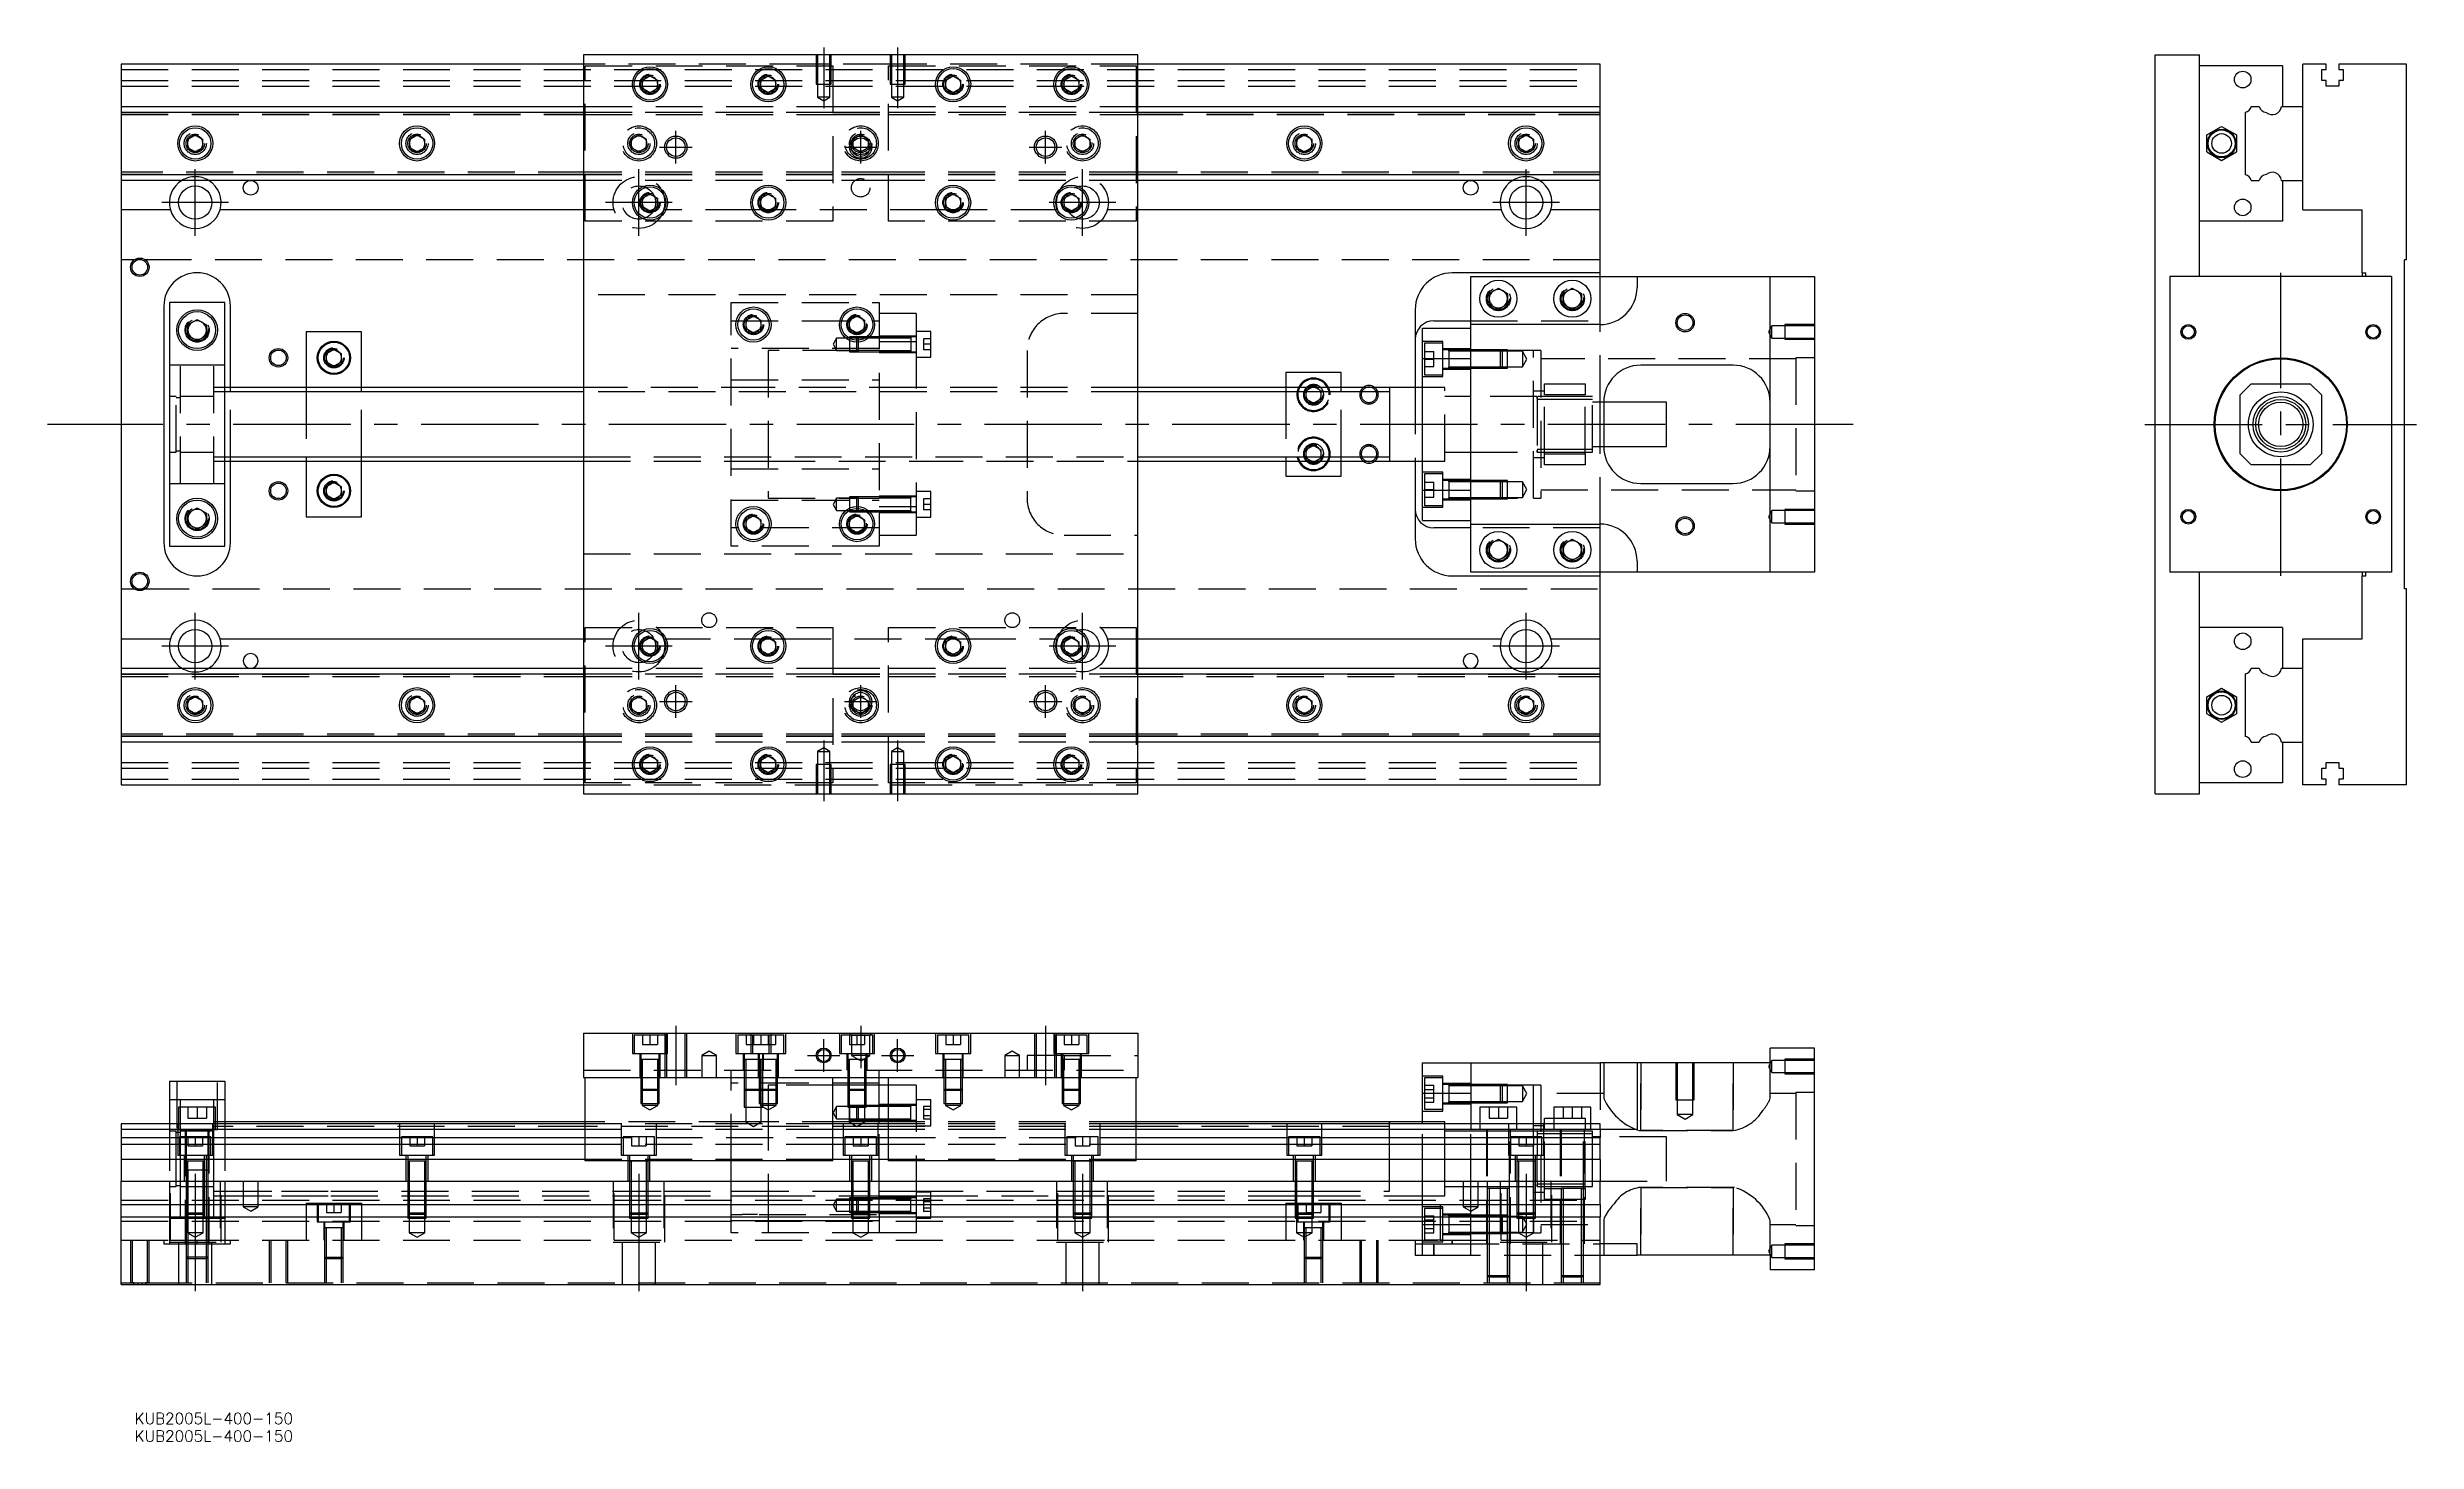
# Model space of a CAD drawing. Extents: x -20 to 621, y -275 to 102.
import ezdxf

# ---------------------------------------------------------------- set-up
doc = ezdxf.new("R2010")
doc.units = 0
doc.linetypes.add('CENTER', pattern=[50.8, 31.75, -6.35, 6.35, -6.35])
doc.linetypes.add('DASHED', pattern=[19.05, 12.7, -6.35])
doc.layers.get('0').update_dxf_attribs({"linetype": 'CONTINUOUS'})
doc.layers.add('CENTER', color=1, linetype='CENTER')
doc.styles.get("Standard").update_dxf_attribs({"font": 'txt.shx', "height": 3, "bigfont": 'bigfont.shx'})

# ---------------------------------------------------------------- blocks, each defined once
blk = doc.blocks.new('*U2')
at = {"color": 7, "linetype": 'CONTINUOUS'}
blk.add_text('KUB2005L-400-150', height=3, dxfattribs=at).set_placement((3.61, -275.26))
blk = doc.blocks.new('*U3')
at = {"color": 7, "linetype": 'CONTINUOUS'}
blk.add_text('KUB2005L-400-150', height=3, dxfattribs=at).set_placement((3.61, -270.51))

msp = doc.modelspace()

# ---------------------------------------------------------------- linework, layer by layer
at = {"color": 7, "linetype": 'CONTINUOUS'}
for p, q in [((0, 97.5), (0, 86)), ((125, 97.5), (0, 97.5)), ((275, 100), (125, 100)), ((125, 100), (125, -100)), ((275, -100), (275, 100)), ((400, 97.5), (275, 97.5)), ((400, 86), (400, 97.5)), ((550.13, -100), (550.13, 100)), ((550.13, 100), (562.13, 100)), ((562.13, 40), (562.13, 100)), ((584.63, 97), (562.13, 97)), ((584.63, 97), (584.63, 86)), ((590.13, 86), (590.13, 97.5)), ((596.43, 97.5), (590.13, 97.5)), ((596.43, 96), (596.43, 97.5)), ((599.83, 97.5), (599.83, 96)), ((618.13, 97.5), (599.83, 97.5)), ((618.13, 44.5), (618.13, 97.5)), ((141, 93.1547), (143, 94.309402)), ((141, 90.8453), (141, 93.1547)), ((143, 89.690598), (141, 90.8453)), ((143, 94.309402), (145, 93.1547)), ((145, 90.8453), (143, 89.690598)), ((145, 93.1547), (145, 90.8453)), ((173, 93.1547), (175, 94.309402)), ((173, 90.8453), (173, 93.1547)), ((175, 89.690598), (173, 90.8453)), ((175, 94.309402), (177, 93.1547)), ((177, 90.8453), (175, 89.690598)), ((177, 93.1547), (177, 90.8453)), ((223, 93.1547), (225, 94.309402)), ((223, 90.8453), (223, 93.1547)), ((225, 89.690598), (223, 90.8453)), ((225, 94.309402), (227, 93.1547)), ((227, 90.8453), (225, 89.690598)), ((227, 93.1547), (227, 90.8453)), ((255, 93.1547), (257, 94.309402)), ((255, 90.8453), (255, 93.1547)), ((257, 89.690598), (255, 90.8453)), ((257, 94.309402), (259, 93.1547)), ((259, 90.8453), (257, 89.690598)), ((259, 93.1547), (259, 90.8453)), ((595.28, 96), (596.43, 96)), ((595.28, 93), (595.28, 96)), ((596.43, 93), (595.28, 93)), ((596.43, 91.5), (596.43, 93)), ((599.83, 91.5), (596.43, 91.5)), ((599.83, 96), (600.98, 96)), ((599.83, 93), (599.83, 91.5)), ((600.98, 93), (599.83, 93)), ((600.98, 96), (600.98, 93)), ((0, 86), (0, 84.460392)), ((0, 86), (125, 86)), ((0, 84.460392), (0, 67.539608)), ((0, 84.460392), (125, 84.460392)), ((275, 86), (400, 86)), ((275, 84.460392), (400, 84.460392)), ((400, 84.460392), (400, 86)), ((400, 67.539608), (400, 84.460392)), ((574.63, 67.539608), (574.63, 84.460392)), ((576.169608, 86), (578.290392, 86)), ((584.311934, 86), (590.13, 86)), ((590.13, 66), (590.13, 86)), ((590.13, 66), (590.13, 86)), ((18, 77.1547), (20, 78.309402)), ((18, 74.8453), (18, 77.1547)), ((20, 78.309402), (22, 77.1547)), ((22, 77.1547), (22, 74.8453)), ((78, 77.1547), (80, 78.309402)), ((78, 74.8453), (78, 77.1547)), ((80, 78.309402), (82, 77.1547)), ((82, 77.1547), (82, 74.8453)), ((318, 77.1547), (320, 78.309402)), ((318, 74.8453), (318, 77.1547)), ((320, 78.309402), (322, 77.1547)), ((322, 77.1547), (322, 74.8453)), ((378, 77.1547), (380, 78.309402)), ((378, 74.8453), (378, 77.1547)), ((380, 78.309402), (382, 77.1547)), ((382, 77.1547), (382, 74.8453)), ((564.130002, 78.309401), (568.130002, 80.618802)), ((564.130002, 73.690599), (564.130002, 78.309401)), ((568.130002, 80.618802), (572.130002, 78.309401)), ((572.130002, 78.309401), (572.130002, 73.690599)), ((20, 73.690598), (18, 74.8453)), ((22, 74.8453), (20, 73.690598)), ((80, 73.690598), (78, 74.8453)), ((82, 74.8453), (80, 73.690598)), ((320, 73.690598), (318, 74.8453)), ((322, 74.8453), (320, 73.690598)), ((380, 73.690598), (378, 74.8453)), ((382, 74.8453), (380, 73.690598)), ((564.130002, 73.690599), (568.130002, 71.381198)), ((568.130002, 71.381198), (572.130002, 73.690599)), ((125, 67.539608), (0, 67.539608)), ((0, 67.539608), (0, 66)), ((125, 66), (0, 66)), ((0, 66), (0, 58)), ((400, 67.539608), (275, 67.539608)), ((400, 66), (275, 66)), ((400, 66), (400, 67.539608)), ((400, 58), (400, 66)), ((576.169608, 66), (578.290392, 66)), ((584.311934, 66), (590.13, 66)), ((584.63, 66), (584.63, 55)), ((590.13, 58), (590.13, 66)), ((13.291796, 58), (0, 58)), ((0, 58), (0, -58)), ((125, 58), (26.708204, 58)), ((141, 61.1547), (143, 62.309402)), ((141, 58.8453), (141, 61.1547)), ((143, 57.690598), (141, 58.8453)), ((143, 62.309402), (145, 61.1547)), ((145, 58.8453), (143, 57.690598)), ((145, 61.1547), (145, 58.8453)), ((173, 61.1547), (175, 62.309402)), ((173, 58.8453), (173, 61.1547)), ((175, 57.690598), (173, 58.8453)), ((175, 62.309402), (177, 61.1547)), ((177, 58.8453), (175, 57.690598)), ((177, 61.1547), (177, 58.8453)), ((223, 61.1547), (225, 62.309402)), ((223, 58.8453), (223, 61.1547)), ((225, 57.690598), (223, 58.8453)), ((225, 62.309402), (227, 61.1547)), ((227, 58.8453), (225, 57.690598)), ((227, 61.1547), (227, 58.8453)), ((255, 61.1547), (257, 62.309402)), ((255, 58.8453), (255, 61.1547)), ((257, 57.690598), (255, 58.8453)), ((257, 62.309402), (259, 61.1547)), ((259, 58.8453), (257, 57.690598)), ((259, 61.1547), (259, 58.8453)), ((373.291796, 58), (275, 58)), ((400, 58), (386.708204, 58)), ((400, 41), (400, 58)), ((590.13, 58), (606.13, 58)), ((606.13, 41), (606.13, 58)), ((584.63, 55), (562.13, 55)), ((400, 41), (360, 41)), ((365, 27), (365, 40)), ((365, 40), (410, 40)), ((400, 40), (400, 41)), ((410, 40), (410, 37)), ((410, 40), (446, 40)), ((446, -40), (446, 40)), ((446, 40), (458, 40)), ((458, 40), (458, -40)), ((554.13, 40), (554.13, -40)), ((614.13, 40), (554.13, 40)), ((606.13, 41), (607.13, 41)), ((606.13, 41), (606.13, 40)), ((607.13, 40), (607.13, 41)), ((614.13, 40), (614.13, -40)), ((617.63, -44.5), (617.63, 44.5)), ((618.13, 44.5), (617.63, 44.5)), ((13, 33), (13, -33)), ((28, 33), (13, 33)), ((28, -33), (28, 33)), ((370, 35.443376), (372.5, 36.886752)), ((370, 32.556624), (370, 35.443376)), ((372.5, 31.113248), (370, 32.556624)), ((372.5, 36.886752), (375, 35.443376)), ((375, 32.556624), (372.5, 31.113248)), ((375, 35.443376), (375, 32.556624)), ((390, 35.443376), (392.5, 36.886752)), ((390, 32.556624), (390, 35.443376)), ((392.5, 31.113248), (390, 32.556624)), ((392.5, 36.886752), (395, 35.443376)), ((395, 32.556624), (392.5, 31.113248)), ((395, 35.443376), (395, 32.556624)), ((11.5, 32), (11.5, -32)), ((18, 26.943376), (20.5, 28.386752)), ((18, 24.056624), (18, 26.943376)), ((20.5, 28.386752), (23, 26.943376)), ((23, 26.943376), (23, 24.056624)), ((29.5, 10), (29.5, 32)), ((169, 28.1547), (171, 29.309402)), ((169, 25.8453), (169, 28.1547)), ((171, 24.690598), (169, 25.8453)), ((171, 29.309402), (173, 28.1547)), ((173, 25.8453), (171, 24.690598)), ((173, 28.1547), (173, 25.8453)), ((197, 28.1547), (199, 29.309402)), ((197, 25.8453), (197, 28.1547)), ((199, 24.690598), (197, 25.8453)), ((199, 29.309402), (201, 28.1547)), ((201, 25.8453), (199, 24.690598)), ((201, 28.1547), (201, 25.8453)), ((350, 31), (350, 10)), ((352, 26), (365, 26)), ((352, 17.78342), (352, 26)), ((355, 28), (365, 28)), ((400, 27), (365, 27)), ((365, 17.78342), (365, 27)), ((20.5, 22.613248), (18, 24.056624)), ((23, 24.056624), (20.5, 22.613248)), ((50, 25), (50, 10)), ((65, 25), (50, 25)), ((55.5, 19.1547), (57.5, 20.309402)), ((57.5, 20.309402), (59.5, 19.1547)), ((65, 10), (65, 25)), ((213.6, 19.65063), (213.6, 19.651316)), ((55.5, 16.8453), (55.5, 19.1547)), ((57.5, 15.690598), (55.5, 16.8453)), ((59.5, 16.8453), (57.5, 15.690598)), ((59.5, 19.1547), (59.5, 16.8453)), ((330, 14), (315, 14)), ((315, 14), (315, 10)), ((330, 10), (330, 14)), ((352, 17.78342), (365, 17.78342)), ((352, -17.78342), (352, 17.78342)), ((365, -17.78342), (365, 17.78342)), ((365, -17.78342), (365, 17.78342)), ((436, 16), (411, 16)), ((125, 10), (28, 10)), ((343, 10), (275, 10)), ((321.964102, 10), (322.5, 10.309402)), ((322.5, 10.309402), (323.035898, 10)), ((343, 10), (342.995, 10)), ((343, 10.000006), (343, -10.000006)), ((352, 10), (343, 10)), ((343.005, 10), (343, 10)), ((576.13, 11), (573.13, 8)), ((573.13, -8), (573.13, 8)), ((576.13, 11), (592.13, 11)), ((595.13, 8), (592.13, 11)), ((595.13, 8), (595.13, -8)), ((401, 6), (401, -6)), ((418, 6), (401, 6)), ((418, -6), (418, 6)), ((401, -6), (418, -6)), ((28, -10), (125, -10)), ((29.5, -32), (29.5, -10)), ((50, -10), (50, -25)), ((65, -25), (65, -10)), ((275, -10), (343, -10)), ((315, -10), (315, -14)), ((322.5, -10.309402), (321.964102, -10)), ((323.035898, -10), (322.5, -10.309402)), ((330, -14), (330, -10)), ((342.995, -10), (343, -10)), ((343, -10), (352, -10)), ((343, -10), (343.005, -10)), ((350, -10), (350, -31)), ((573.13, -8), (576.13, -11)), ((592.13, -11), (576.13, -11)), ((592.13, -11), (595.13, -8)), ((55.5, -16.8453), (57.5, -15.690598)), ((55.5, -19.1547), (55.5, -16.8453)), ((57.5, -20.309402), (55.5, -19.1547)), ((57.5, -15.690598), (59.5, -16.8453)), ((59.5, -19.1547), (57.5, -20.309402)), ((59.5, -16.8453), (59.5, -19.1547)), ((315, -14), (330, -14)), ((352, -17.78342), (365, -17.78342)), ((352, -26), (352, -17.78342)), ((365, -27), (365, -17.78342)), ((411, -16), (436, -16)), ((18, -24.056624), (20.5, -22.613248)), ((18, -26.943376), (18, -24.056624)), ((20.5, -22.613248), (23, -24.056624)), ((23, -24.056624), (23, -26.943376)), ((50, -25), (65, -25)), ((169, -25.8453), (171, -24.690598)), ((171, -24.690598), (173, -25.8453)), ((197, -25.8453), (199, -24.690598)), ((199, -24.690598), (201, -25.8453)), ((213.6, -23.65064), (213.6, -23.649954)), ((20.5, -28.386752), (18, -26.943376)), ((23, -26.943376), (20.5, -28.386752)), ((169, -28.1547), (169, -25.8453)), ((171, -29.309402), (169, -28.1547)), ((173, -28.1547), (171, -29.309402)), ((173, -25.8453), (173, -28.1547)), ((197, -28.1547), (197, -25.8453)), ((199, -29.309402), (197, -28.1547)), ((201, -28.1547), (199, -29.309402)), ((201, -25.8453), (201, -28.1547)), ((352, -26), (365, -26)), ((365, -28), (355, -28)), ((365, -27), (400, -27)), ((365, -40), (365, -27)), ((370, -32.556624), (372.5, -31.113248)), ((372.5, -31.113248), (375, -32.556624)), ((390, -32.556624), (392.5, -31.113248)), ((392.5, -31.113248), (395, -32.556624)), ((13, -33), (28, -33)), ((370, -35.443376), (370, -32.556624)), ((372.5, -36.886752), (370, -35.443376)), ((375, -35.443376), (372.5, -36.886752)), ((375, -32.556624), (375, -35.443376)), ((390, -35.443376), (390, -32.556624)), ((392.5, -36.886752), (390, -35.443376)), ((395, -35.443376), (392.5, -36.886752)), ((395, -32.556624), (395, -35.443376)), ((410, -37), (410, -40)), ((360, -41), (400, -41)), ((410, -40), (365, -40)), ((400, -41), (400, -40)), ((400, -58), (400, -41)), ((446, -40), (410, -40)), ((458, -40), (446, -40)), ((614.13, -40), (554.13, -40)), ((562.13, -100), (562.13, -40)), ((606.13, -40), (606.13, -41)), ((606.13, -41), (607.13, -41)), ((606.13, -58), (606.13, -41)), ((607.13, -41), (607.13, -40)), ((618.13, -44.5), (617.63, -44.5)), ((618.13, -97.5), (618.13, -44.5)), ((584.63, -55), (562.13, -55)), ((584.63, -55), (584.63, -66)), ((0, -58), (0, -66)), ((0, -58), (13.291796, -58)), ((26.708204, -58), (125, -58)), ((141, -58.8453), (143, -57.690598)), ((141, -61.1547), (141, -58.8453)), ((143, -62.309402), (141, -61.1547)), ((143, -57.690598), (145, -58.8453)), ((145, -61.1547), (143, -62.309402)), ((145, -58.8453), (145, -61.1547)), ((173, -58.8453), (175, -57.690598)), ((173, -61.1547), (173, -58.8453)), ((175, -62.309402), (173, -61.1547)), ((175, -57.690598), (177, -58.8453)), ((177, -61.1547), (175, -62.309402)), ((177, -58.8453), (177, -61.1547)), ((223, -58.8453), (225, -57.690598)), ((223, -61.1547), (223, -58.8453)), ((225, -62.309402), (223, -61.1547)), ((225, -57.690598), (227, -58.8453)), ((227, -61.1547), (225, -62.309402)), ((227, -58.8453), (227, -61.1547)), ((255, -58.8453), (257, -57.690598)), ((255, -61.1547), (255, -58.8453)), ((257, -62.309402), (255, -61.1547)), ((257, -57.690598), (259, -58.8453)), ((259, -61.1547), (257, -62.309402)), ((259, -58.8453), (259, -61.1547)), ((275, -58), (373.291796, -58)), ((386.708204, -58), (400, -58)), ((400, -66), (400, -58)), ((590.13, -66), (590.13, -58)), ((590.13, -58), (606.13, -58)), ((0, -66), (0, -67.539608)), ((0, -66), (125, -66)), ((0, -67.539608), (125, -67.539608)), ((0, -67.539608), (0, -84.460392)), ((275, -66), (400, -66)), ((275, -67.539608), (400, -67.539608)), ((400, -67.539608), (400, -66)), ((400, -84.460392), (400, -67.539608)), ((574.63, -84.460392), (574.63, -67.539608)), ((576.169608, -66), (578.290392, -66)), ((584.311934, -66), (590.13, -66)), ((590.13, -86), (590.13, -66)), ((590.13, -86), (590.13, -66)), ((18, -74.8453), (20, -73.690598)), ((18, -77.1547), (18, -74.8453)), ((20, -73.690598), (22, -74.8453)), ((22, -74.8453), (22, -77.1547)), ((78, -74.8453), (80, -73.690598)), ((78, -77.1547), (78, -74.8453)), ((80, -73.690598), (82, -74.8453)), ((82, -74.8453), (82, -77.1547)), ((318, -74.8453), (320, -73.690598)), ((318, -77.1547), (318, -74.8453)), ((320, -73.690598), (322, -74.8453)), ((322, -74.8453), (322, -77.1547)), ((378, -74.8453), (380, -73.690598)), ((378, -77.1547), (378, -74.8453)), ((380, -73.690598), (382, -74.8453)), ((382, -74.8453), (382, -77.1547)), ((564.130002, -73.690599), (568.130002, -71.381198)), ((564.130002, -78.309401), (564.130002, -73.690599)), ((568.130002, -71.381198), (572.130002, -73.690599)), ((572.130002, -73.690599), (572.130002, -78.309401)), ((20, -78.309402), (18, -77.1547)), ((22, -77.1547), (20, -78.309402)), ((80, -78.309402), (78, -77.1547)), ((82, -77.1547), (80, -78.309402)), ((320, -78.309402), (318, -77.1547)), ((322, -77.1547), (320, -78.309402)), ((380, -78.309402), (378, -77.1547)), ((382, -77.1547), (380, -78.309402)), ((564.130002, -78.309401), (568.130002, -80.618802)), ((568.130002, -80.618802), (572.130002, -78.309401)), ((125, -84.460392), (0, -84.460392)), ((0, -84.460392), (0, -86)), ((125, -86), (0, -86)), ((0, -86), (0, -97.5)), ((141, -90.8453), (143, -89.690598)), ((143, -89.690598), (145, -90.8453)), ((173, -90.8453), (175, -89.690598)), ((175, -89.690598), (177, -90.8453)), ((223, -90.8453), (225, -89.690598)), ((225, -89.690598), (227, -90.8453)), ((255, -90.8453), (257, -89.690598)), ((257, -89.690598), (259, -90.8453)), ((400, -84.460392), (275, -84.460392)), ((400, -86), (275, -86)), ((400, -86), (400, -84.460392)), ((400, -97.5), (400, -86)), ((576.169608, -86), (578.290392, -86)), ((584.311934, -86), (590.13, -86)), ((584.63, -86), (584.63, -97)), ((590.13, -97.5), (590.13, -86)), ((141, -93.1547), (141, -90.8453)), ((143, -94.309402), (141, -93.1547)), ((145, -93.1547), (143, -94.309402)), ((145, -90.8453), (145, -93.1547)), ((173, -93.1547), (173, -90.8453)), ((175, -94.309402), (173, -93.1547)), ((177, -93.1547), (175, -94.309402)), ((177, -90.8453), (177, -93.1547)), ((223, -93.1547), (223, -90.8453)), ((225, -94.309402), (223, -93.1547)), ((227, -93.1547), (225, -94.309402)), ((227, -90.8453), (227, -93.1547)), ((255, -93.1547), (255, -90.8453)), ((257, -94.309402), (255, -93.1547)), ((259, -93.1547), (257, -94.309402)), ((259, -90.8453), (259, -93.1547)), ((595.28, -93), (596.43, -93)), ((595.28, -96), (595.28, -93)), ((596.43, -96), (595.28, -96)), ((596.43, -91.5), (599.83, -91.5)), ((596.43, -93), (596.43, -91.5)), ((596.43, -97.5), (596.43, -96)), ((599.83, -91.5), (599.83, -93)), ((599.83, -93), (600.98, -93)), ((599.83, -96), (599.83, -97.5)), ((600.98, -96), (599.83, -96)), ((600.98, -93), (600.98, -96)), ((0, -97.5), (125, -97.5)), ((125, -100), (275, -100)), ((275, -97.5), (400, -97.5)), ((550.13, -100), (562.13, -100)), ((584.63, -97), (562.13, -97)), ((596.43, -97.5), (590.13, -97.5)), ((618.13, -97.5), (599.83, -97.5)), ((125, -164.77), (125, -176.77)), ((125, -164.77), (275, -164.77)), ((275, -164.77), (275, -176.77)), ((352, -172.77), (365, -172.77)), ((352, -180.98658), (352, -172.77)), ((365, -172.77), (365, -189.27)), ((365, -172.77), (400, -172.77)), ((410, -172.77), (400, -172.77)), ((410, -172.77), (410, -190.77)), ((446, -172.77), (410, -172.77)), ((446, -172.77), (446, -168.77)), ((458, -168.77), (446, -168.77)), ((458, -228.77), (458, -168.77)), ((13, -177.77), (13, -189.27)), ((13, -177.77), (28, -177.77)), ((28, -177.77), (28, -189.27)), ((125, -176.77), (275, -176.77)), ((125.5, -199.27), (125.5, -176.77)), ((192.5, -199.27), (192.5, -176.77)), ((205, -189.27), (205, -176.77)), ((207.5, -178.77), (205, -178.77)), ((207.5, -199.27), (207.5, -176.77)), ((274.5, -199.27), (274.5, -176.77)), ((359.1, -178.592326), (359.1, -178.99233)), ((352, -180.98658), (365, -180.98658)), ((352, -189.27), (352, -180.98658)), ((359.1, -180.950286), (359.1, -181.234376)), ((377.5, -184.77), (367.5, -184.77)), ((367.5, -184.77), (367.5, -189.27)), ((377.5, -189.27), (377.5, -184.77)), ((397.5, -184.77), (387.5, -184.77)), ((387.5, -184.77), (387.5, -189.27)), ((397.5, -189.27), (397.5, -184.77)), ((125.5, -189.27), (0, -189.27)), ((0, -189.27), (0, -190.809608)), ((0, -190.809608), (0, -192.930392)), ((125.5, -190.809608), (0, -190.809608)), ((125.5, -188.77), (28, -188.77)), ((207.5, -189.27), (192.5, -189.27)), ((207.5, -190.809608), (192.5, -190.809608)), ((343, -188.77), (274.5, -188.77)), ((400, -189.27), (274.5, -189.27)), ((400, -190.809608), (274.5, -190.809608)), ((343, -188.77), (342.995, -188.77)), ((343, -188.769994), (343, -189.27)), ((343, -188.770502), (343, -188.77)), ((352, -188.77), (343, -188.77)), ((343.005, -188.77), (343, -188.77)), ((343, -189.267168), (343, -188.770502)), ((383, -191.269994), (383, -192.02)), ((400, -190.809608), (400, -189.27)), ((410, -190.77), (400, -190.77)), ((400, -190.809608), (400, -192.930392)), ((0, -192.930392), (125.5, -192.930392)), ((0, -192.930392), (0, -194.840532)), ((0, -194.840532), (0, -198.951934)), ((125.5, -194.840532), (0, -194.840532)), ((192.5, -192.930392), (207.5, -192.930392)), ((207.5, -194.840532), (192.5, -194.840532)), ((274.5, -192.930392), (400, -192.930392)), ((400, -194.840532), (274.5, -194.840532)), ((400, -194.840532), (400, -192.930392)), ((400, -198.951934), (400, -194.840532)), ((125.5, -198.951934), (0, -198.951934)), ((0, -198.951934), (0, -204.77)), ((0, -204.77), (400, -204.77)), ((0, -211.07), (0, -204.77)), ((17.9, -201.77), (17.499994, -201.77)), ((22.5, -201.77), (22.1, -201.77)), ((23.500006, -201.77), (22.5, -201.77)), ((192.5, -199.27), (125.5, -199.27)), ((207.5, -198.951934), (192.5, -198.951934)), ((274.5, -199.27), (207.5, -199.27)), ((400, -198.951934), (274.5, -198.951934)), ((400, -198.951934), (400, -204.77)), ((400, -211.07), (400, -204.77)), ((0, -211.07), (400, -211.07)), ((0, -214.47), (0, -211.07)), ((213.6, -209.62), (213.6, -209.269994)), ((400, -211.07), (400, -214.47)), ((0, -232.77), (0, -214.47)), ((0, -214.47), (400, -214.47)), ((18, -214.47), (18, -214.77)), ((213.6, -213.270006), (213.6, -212.92)), ((359.1, -213.947664), (359.1, -213.948522)), ((359.1, -213.948522), (359.1, -214.47)), ((359.1, -216.297638), (359.1, -216.57851)), ((370, -214.34767), (369.5, -214.34767)), ((400, -232.77), (400, -214.47)), ((359.1, -218.214666), (359.1, -218.947674)), ((369.5, -218.54767), (370, -218.54767)), ((410, -221.77), (400, -221.77)), ((410, -224.77), (410, -221.77)), ((400, -224.77), (410, -224.77)), ((446, -224.77), (410, -224.77)), ((446, -224.77), (446, -228.77)), ((458, -228.77), (446, -228.77)), ((0, -232.77), (400, -232.77))]:
    msp.add_line(p, q, dxfattribs=at)
at = {"color": 3, "linetype": 'DASHED'}
for p, q in [((188.000006, 97.5), (125, 97.5)), ((125.5, 55), (125.5, 97)), ((125.5, 97), (192.5, 97)), ((188.000006, 100), (188.000006, 92)), ((191.999994, 97.5), (188.000006, 97.5)), ((188.35, 100), (188.35, 92)), ((191.65, 92), (191.65, 100)), ((191.999994, 92), (191.999994, 100)), ((208.000006, 97.5), (191.999994, 97.5)), ((192.5, 97), (192.5, 55)), ((207.5, 55), (207.5, 97)), ((207.5, 97), (274.5, 97)), ((208.000006, 100), (208.000006, 92)), ((211.999994, 97.5), (208.000006, 97.5)), ((208.35, 100), (208.35, 92)), ((211.65, 92), (211.65, 100)), ((211.999994, 92), (211.999994, 100)), ((275, 97.5), (211.999994, 97.5)), ((274.5, 97), (274.5, 55)), ((0, 96), (400, 96)), ((0, 93), (400, 93)), ((0, 91.5), (400, 91.5)), ((188.000006, 92), (191.999994, 92)), ((188.35, 92), (188.35, 88.5)), ((191.65, 88.5), (191.65, 92)), ((208.000006, 92), (211.999994, 92)), ((208.35, 92), (208.35, 88.5)), ((211.65, 88.5), (211.65, 92)), ((0, 84.403994), (125.5, 84.403994)), ((0, 83.8), (125.5, 83.8)), ((125, 86), (125.5, 86)), ((125, 84.460392), (125.5, 84.460392)), ((125.5, 86), (192.5, 86)), ((125.5, 84.460392), (192.5, 84.460392)), ((192.5, 84.403994), (125.5, 84.403994)), ((125.5, 83.8), (192.5, 83.8)), ((191.65, 88.5), (188.35, 88.5)), ((188.35, 88.5), (190, 87.547372)), ((190, 87.547372), (191.65, 88.5)), ((192.5, 86), (207.5, 86)), ((192.5, 84.460392), (207.5, 84.460392)), ((192.5, 84.403994), (207.5, 84.403994)), ((192.5, 83.8), (207.5, 83.8)), ((207.5, 86), (274.5, 86)), ((207.5, 84.460392), (274.5, 84.460392)), ((274.5, 84.403994), (207.5, 84.403994)), ((207.5, 83.8), (274.5, 83.8)), ((211.65, 88.5), (208.35, 88.5)), ((208.35, 88.5), (210, 87.547372)), ((210, 87.547372), (211.65, 88.5)), ((274.5, 86), (275, 86)), ((274.5, 84.460392), (275, 84.460392)), ((274.5, 84.403994), (400, 84.403994)), ((274.5, 83.8), (400, 83.8)), ((138, 77.1547), (140, 78.309402)), ((138, 74.8453), (138, 77.1547)), ((140, 78.309402), (142, 77.1547)), ((142, 77.1547), (142, 74.8453)), ((198, 77.1547), (200, 78.309402)), ((198, 74.8453), (198, 77.1547)), ((200, 78.309402), (202, 77.1547)), ((202, 77.1547), (202, 74.8453)), ((258, 77.1547), (260, 78.309402)), ((258, 74.8453), (258, 77.1547)), ((260, 78.309402), (262, 77.1547)), ((262, 77.1547), (262, 74.8453)), ((17.5, 76), (17.534018, 76.411016)), ((77.5, 76), (77.534018, 76.411016)), ((137.5, 76), (137.534018, 76.411016)), ((140, 73.690598), (138, 74.8453)), ((142, 74.8453), (140, 73.690598)), ((197.5, 76), (197.534018, 76.411016)), ((200, 73.690598), (198, 74.8453)), ((202, 74.8453), (200, 73.690598)), ((260, 73.690598), (258, 74.8453)), ((262, 74.8453), (260, 73.690598)), ((262.483582, 76.286038), (262.5, 76)), ((317.5, 76), (317.534018, 76.411016)), ((377.5, 76), (377.534018, 76.411016)), ((125.5, 68.2), (0, 68.2)), ((125.5, 67.596006), (0, 67.596006)), ((125.5, 67.539608), (125, 67.539608)), ((125.5, 66), (125, 66)), ((192.5, 68.2), (125.5, 68.2)), ((192.5, 67.596006), (125.5, 67.596006)), ((192.5, 67.539608), (125.5, 67.539608)), ((192.5, 66), (125.5, 66)), ((207.5, 68.2), (192.5, 68.2)), ((207.5, 67.596006), (192.5, 67.596006)), ((207.5, 67.539608), (192.5, 67.539608)), ((207.5, 66), (192.5, 66)), ((274.5, 68.2), (207.5, 68.2)), ((274.5, 67.596006), (207.5, 67.596006)), ((274.5, 67.539608), (207.5, 67.539608)), ((274.5, 66), (207.5, 66)), ((400, 68.2), (274.5, 68.2)), ((400, 67.596006), (274.5, 67.596006)), ((275, 67.539608), (274.5, 67.539608)), ((275, 66), (274.5, 66)), ((125.5, 58), (125, 58)), ((133.291796, 58), (125.5, 58)), ((170.691578, 58), (146.708204, 58)), ((171.25, 58), (170.691578, 58)), ((173.112542, 58), (171.25, 58)), ((173.5, 58), (173.112542, 58)), ((174.359688, 58), (173.5, 58)), ((174.464102, 58), (174.359688, 58)), ((175.535898, 58), (174.464102, 58)), ((175.640312, 58), (175.535898, 58)), ((176.5, 58), (175.640312, 58)), ((176.887458, 58), (176.5, 58)), ((178.75, 58), (176.887458, 58)), ((179.308422, 58), (178.75, 58)), ((220.691578, 58), (179.308422, 58)), ((221.25, 58), (220.691578, 58)), ((223.112542, 58), (221.25, 58)), ((223.5, 58), (223.112542, 58)), ((224.359688, 58), (223.5, 58)), ((224.464102, 58), (224.359688, 58)), ((225.535898, 58), (224.464102, 58)), ((225.640312, 58), (225.535898, 58)), ((226.5, 58), (225.640312, 58)), ((226.887458, 58), (226.5, 58)), ((228.75, 58), (226.887458, 58)), ((229.308422, 58), (228.75, 58)), ((253.291796, 58), (229.308422, 58)), ((274.5, 58), (266.708204, 58)), ((275, 58), (274.5, 58)), ((192.5, 55), (125.5, 55)), ((274.5, 55), (207.5, 55)), ((4.359688, 44.5), (0, 44.5)), ((400, 44.5), (5.640312, 44.5)), ((400, 28), (400, 40)), ((275, 35), (125, 35)), ((165, -33), (165, 33)), ((165, 33), (205, 33)), ((205, 33), (205, -33)), ((369.5, 34), (369.520026, 34.346056)), ((395.477798, 34.364306), (395.5, 34)), ((23.477798, 25.864306), (23.5, 25.5)), ((165, 28), (205, 28)), ((168.5, 27), (168.518502, 27.303588)), ((201.483582, 27.286038), (201.5, 27)), ((215, 30), (205, 30)), ((215, 30), (215, 22.36068)), ((275, 30), (255, 30)), ((365, 28), (400, 28)), ((365, 17.78342), (365, 26)), ((400, 27), (400, 28)), ((400, 6), (400, 27)), ((446.5, 26.65), (445.547372, 25)), ((446.5, 23.35), (446.5, 26.65)), ((450, 26.65), (446.5, 26.65)), ((450, 26.999994), (450, 23.000006)), ((458, 26.999994), (450, 26.999994)), ((458, 26.65), (450, 26.65)), ((205, 20.5), (165, 20.5)), ((175, 20), (175, -20)), ((197, 20), (175, 20)), ((193.5, 23.300636), (192.547372, 21.650636)), ((192.547372, 21.650636), (193.5, 20.000636)), ((193.5, 20.000636), (193.5, 23.300636)), ((197, 23.300636), (193.5, 23.300636)), ((193.5, 20.000636), (197, 20.000636)), ((197, 23.65063), (197, 23.25)), ((199.34998, 23.65063), (197, 23.65063)), ((198.99998, 23.300636), (197, 23.300636)), ((197, 23.25), (197, 22.691578)), ((197, 22.691578), (197, 19.65064)), ((197, 20.000636), (198.99998, 20.000636)), ((199.000636, 20), (197, 20)), ((197, 19.65064), (199.34998, 19.65064)), ((199.35, 23.650636), (199, 23.300636)), ((199, 22.75), (199, 23.300636)), ((201.092176, 23.300636), (199, 23.300636)), ((199, 22.25), (199, 22.75)), ((199, 20.000636), (199, 22.25)), ((199, 20.000636), (199.35, 19.650636)), ((205, 20), (199.000636, 20)), ((201.616146, 23.65063), (199.349994, 23.65063)), ((199.349994, 19.65064), (205, 19.65064)), ((199.35, 23.650636), (199.35, 22.764436)), ((201.616152, 23.650636), (199.35, 23.650636)), ((199.35, 22.764436), (199.35, 22.262912)), ((199.35, 22.262912), (199.35, 19.650636)), ((199.35, 19.650636), (205, 19.650636)), ((201.979462, 23.300636), (201.092176, 23.300636)), ((202.368118, 23.65063), (201.616146, 23.65063)), ((202.368124, 23.650636), (201.616152, 23.650636)), ((205, 23.300636), (201.979462, 23.300636)), ((205, 23.65063), (202.368118, 23.65063)), ((205, 23.650636), (202.368124, 23.650636)), ((215, 23.900636), (205, 23.900636)), ((215, 22.36068), (205, 22.36068)), ((205, 19.400636), (215, 19.400636)), ((213.605, 23.650636), (205.00002, 23.650636)), ((213.6, 23.300636), (205.00002, 23.300636)), ((205.00002, 20.000636), (213.6, 20.000636)), ((205.00002, 19.650636), (213.605, 19.650636)), ((215, 23.650636), (213.595, 23.650636)), ((213.595, 19.650636), (215, 19.650636)), ((213.6, 23.650636), (213.6, 19.650636)), ((213.6, 19.650636), (213.6, 19.867096)), ((219, 25.150636), (215, 25.150636)), ((215, 22.36068), (215, -22.36068)), ((217, 23.150636), (217, 21.650636)), ((219, 23.150636), (217, 23.150636)), ((217, 21.650636), (217, 20.150636)), ((219, 21.650636), (217, 21.650636)), ((219, 20.150636), (217, 20.150636)), ((219, 18.150636), (219, 25.150636)), ((245, 20), (245, -20)), ((357.5, 22.42767), (352, 22.42767)), ((352.5, 21.92767), (352.5, 13.42767)), ((357.5, 21.92767), (352.5, 21.92767)), ((352.5, 19.67767), (355, 19.67767)), ((355, 17.67767), (355, 19.67767)), ((357.5, 12.92767), (357.5, 22.42767)), ((365, 20.42767), (357.5, 20.42767)), ((359.1, 20.17767), (357.5, 20.17767)), ((359.1, 20.17767), (359.095, 20.17767)), ((359.1, 20.17767), (359.1, 19.92022)), ((359.1, 19.920202), (359.1, 20.17767)), ((359.105, 20.17767), (359.1, 20.17767)), ((364.99998, 20.17767), (359.1, 20.17767)), ((359.1, 19.92022), (359.1, 15.435068)), ((364.99998, 19.77767), (359.1, 19.77767)), ((373.1, 20.17767), (365, 20.17767)), ((373.1, 20.177664), (365, 20.177664)), ((382, 20), (365, 20)), ((373.5, 19.77767), (365, 19.77767)), ((373.1, 15.17767), (373.1, 20.17767)), ((373.5, 19.77767), (373.1, 20.17767)), ((375, 20.177664), (373.10002, 20.177664)), ((373.5, 19.77767), (373.5, 15.57767)), ((375, 19.77767), (373.50002, 19.77767)), ((375, 15.177674), (375, 20.177664)), ((379, 19.77767), (375, 19.77767)), ((379, 19.77767), (379, 15.57767)), ((380.212436, 17.67767), (379, 19.77767)), ((382, -20), (382, 20)), ((384, 20), (382, 20)), ((384, 20), (384, -20)), ((445.547372, 25), (446.5, 23.35)), ((446.5, 23.35), (450, 23.35)), ((450, 23.35), (458, 23.35)), ((450, 23.000006), (458, 23.000006)), ((16, 16), (13, 16)), ((16, -16), (16, 16)), ((25, 16), (16, 16)), ((25, -16), (25, 16)), ((28, 16), (25, 16)), ((55, 18), (55.012884, 18.253488)), ((215, 18.150636), (219, 18.150636)), ((352, 12.92767), (357.5, 12.92767)), ((352.5, 17.67767), (355, 17.67767)), ((352.5, 15.67767), (355, 15.67767)), ((352.5, 13.42767), (357.5, 13.42767)), ((355, 15.67767), (355, 17.67767)), ((357.5, 15.17767), (359.1, 15.17767)), ((357.5, 14.92767), (365, 14.92767)), ((359.095, 15.17767), (359.1, 15.17767)), ((359.1, 15.57767), (364.99998, 15.57767)), ((359.1, 15.17767), (359.1, 15.435118)), ((359.1, 15.435068), (359.1, 15.17767)), ((359.1, 15.17767), (359.105, 15.17767)), ((359.1, 15.17767), (364.99998, 15.17767)), ((365, 15.57767), (373.5, 15.57767)), ((365, 15.177674), (373.1, 15.177674)), ((365, 15.17767), (373.1, 15.17767)), ((373.1, 15.17767), (373.5, 15.57767)), ((373.10002, 15.177674), (375, 15.177674)), ((373.50002, 15.57767), (375, 15.57767)), ((375, 15.57767), (379, 15.57767)), ((379, 15.57767), (380.212436, 17.67767)), ((453, 17.75), (384, 17.75)), ((453, 18), (453, -18)), ((458, 18), (453, 18)), ((14.85, 7.5), (13, 7.5)), ((14.85, -7.5), (14.85, 7.5)), ((16, 7.15), (14.85, 7.15)), ((25, 7.5), (16, 7.5)), ((28, 10), (25, 10)), ((28, 8.75), (25, 8.75)), ((29.5, 8.75), (29.5, 10)), ((29.5, -8.75), (29.5, 8.75)), ((50, 10), (50, 8.75)), ((50, 8.75), (50, -8.75)), ((65, 8.75), (65, 10)), ((65, -8.75), (65, 8.75)), ((174.99998, 10), (125, 10)), ((275, 8.75), (125, 8.75)), ((165, 12), (205, 12)), ((215, 10), (175, 10)), ((275, 10), (215.00002, 10)), ((315, 10), (315, 8.75)), ((315, 8.75), (315, -8.75)), ((320, 8), (320.018502, 8.303588)), ((320.5, 9.1547), (321.964102, 10)), ((320.5, 8.75), (320.5, 9.1547)), ((320.5, 6.8453), (320.5, 8.75)), ((322.5, 5.690598), (320.5, 6.8453)), ((324.5, 6.8453), (322.5, 5.690598)), ((323.035898, 10), (324.5, 9.1547)), ((324.5, 9.1547), (324.5, 8.75)), ((324.5, 8.75), (324.5, 6.8453)), ((330, 8.75), (330, 10)), ((330, -8.75), (330, 8.75)), ((350, 10), (350, -10)), ((358, 10), (352, 10)), ((358, -10), (358, 10)), ((365, 7.5), (358, 7.5)), ((383.005, 7.5), (365, 7.5)), ((385, 9), (382, 9)), ((396, 7.5), (382.995, 7.5)), ((383, 6.950984), (383, 7.5)), ((383, 7.5), (383, 6.951128)), ((383, 6.951128), (383, -6.950984)), ((396, 6.75), (383, 6.75)), ((385, 11), (396, 11)), ((385, 8), (385, 11)), ((396, 8), (385, 8)), ((385, -8), (385, 8)), ((396, 11), (396, 8)), ((396, -8), (396, 8)), ((398, 7.5), (396, 7.5)), ((398, 6.75), (396, 6.75)), ((398, -7.5), (398, 7.5)), ((401, 6), (398, 6)), ((400, -6), (400, 6)), ((320.5, -6.8453), (322.5, -5.690598)), ((322.5, -5.690598), (324.5, -6.8453)), ((398, -6), (401, -6)), ((400, -27), (400, -6)), ((13, -7.5), (14.85, -7.5)), ((14.85, -7.15), (16, -7.15)), ((16, -7.5), (25, -7.5)), ((25, -8.75), (28, -8.75)), ((25, -10), (28, -10)), ((29.5, -10), (29.5, -8.75)), ((50, -8.75), (50, -10)), ((65, -10), (65, -8.75)), ((125, -8.75), (275, -8.75)), ((125, -10), (174.99998, -10)), ((165, -12), (205, -12)), ((175, -10), (215, -10)), ((215.00002, -10), (275, -10)), ((315, -8.75), (315, -10)), ((320, -8), (320.018502, -7.696412)), ((320.5, -8.75), (320.5, -6.8453)), ((320.5, -9.1547), (320.5, -8.75)), ((321.964102, -10), (320.5, -9.1547)), ((324.5, -9.1547), (323.035898, -10)), ((324.5, -6.8453), (324.5, -8.75)), ((324.5, -8.75), (324.5, -9.1547)), ((330, -10), (330, -8.75)), ((352, -10), (358, -10)), ((358, -7.5), (365, -7.5)), ((365, -7.5), (383.005, -7.5)), ((382, -9), (385, -9)), ((382.995, -7.5), (396, -7.5)), ((383, -6.75), (396, -6.75)), ((383, -7.499332), (383, -6.950962)), ((383, -6.950984), (383, -7.5)), ((383, -7.5), (383, -7.499332)), ((385, -8), (396, -8)), ((385, -11), (385, -8)), ((396, -11), (385, -11)), ((396, -6.75), (398, -6.75)), ((396, -7.5), (398, -7.5)), ((396, -8), (396, -11)), ((13, -16), (16, -16)), ((16, -16), (25, -16)), ((25, -16), (28, -16)), ((55, -18), (55.012884, -17.746512)), ((219, -18.150636), (215, -18.150636)), ((219, -25.150636), (219, -18.150636)), ((357.5, -12.92767), (352, -12.92767)), ((352.5, -13.42767), (352.5, -21.92767)), ((357.5, -13.42767), (352.5, -13.42767)), ((352.5, -15.67767), (355, -15.67767)), ((352.5, -17.67767), (355, -17.67767)), ((355, -17.67767), (355, -15.67767)), ((355, -19.67767), (355, -17.67767)), ((357.5, -22.42767), (357.5, -12.92767)), ((365, -14.92767), (357.5, -14.92767)), ((359.1, -15.17767), (357.5, -15.17767)), ((359.1, -15.17767), (359.095, -15.17767)), ((359.1, -15.17767), (359.1, -15.435118)), ((359.1, -15.435136), (359.1, -15.17767)), ((364.99998, -15.17767), (359.1, -15.17767)), ((359.105, -15.17767), (359.1, -15.17767)), ((359.1, -15.435118), (359.1, -19.920272)), ((364.99998, -15.57767), (359.1, -15.57767)), ((373.1, -15.17767), (365, -15.17767)), ((373.1, -15.177674), (365, -15.177674)), ((373.5, -15.57767), (365, -15.57767)), ((365, -26), (365, -17.78342)), ((373.1, -20.17767), (373.1, -15.17767)), ((373.5, -15.57767), (373.1, -15.17767)), ((375, -15.177674), (373.10002, -15.177674)), ((373.5, -15.57767), (373.5, -19.77767)), ((375, -15.57767), (373.50002, -15.57767)), ((375, -20.177664), (375, -15.177674)), ((379, -15.57767), (375, -15.57767)), ((379, -15.57767), (379, -19.77767)), ((380.212436, -17.67767), (379, -15.57767)), ((379, -19.77767), (380.212436, -17.67767)), ((384, -17.75), (453, -17.75)), ((453, -18), (458, -18)), ((17.5, -25.5), (17.520026, -25.153944)), ((165, -20.5), (205, -20.5)), ((175, -20), (197, -20)), ((193.5, -20.000636), (192.547372, -21.650636)), ((192.547372, -21.650636), (193.5, -23.300636)), ((193.5, -23.300636), (193.5, -20.000636)), ((197, -20.000636), (193.5, -20.000636)), ((193.5, -23.300636), (197, -23.300636)), ((197, -19.65064), (197, -22.691578)), ((199.34998, -19.65064), (197, -19.65064)), ((197, -20), (199.000636, -20)), ((198.99998, -20.000636), (197, -20.000636)), ((197, -22.691578), (197, -23.25)), ((197, -23.25), (197, -23.65063)), ((197, -23.300636), (198.99998, -23.300636)), ((197, -23.65063), (199.34998, -23.65063)), ((199.35, -19.650636), (199, -20.000636)), ((199, -22.25), (199, -20.000636)), ((199, -22.75), (199, -22.25)), ((199, -23.300636), (199, -22.75)), ((199, -23.300636), (201.092176, -23.300636)), ((199, -23.300636), (199.35, -23.650636)), ((199.000636, -20), (205, -20)), ((205, -19.65064), (199.349994, -19.65064)), ((199.349994, -23.65063), (201.616146, -23.65063)), ((199.35, -19.650636), (199.35, -22.262912)), ((205, -19.650636), (199.35, -19.650636)), ((199.35, -22.262912), (199.35, -22.764436)), ((199.35, -22.764436), (199.35, -23.650636)), ((199.35, -23.650636), (201.616152, -23.650636)), ((201.092176, -23.300636), (201.979462, -23.300636)), ((201.616146, -23.65063), (202.368118, -23.65063)), ((201.616152, -23.650636), (202.368124, -23.650636)), ((201.979462, -23.300636), (205, -23.300636)), ((202.368118, -23.65063), (205, -23.65063)), ((202.368124, -23.650636), (205, -23.650636)), ((215, -19.400636), (205, -19.400636)), ((215, -22.36068), (205, -22.36068)), ((215, -22.36068), (205, -22.36068)), ((205, -23.900636), (215, -23.900636)), ((213.605, -19.650636), (205.00002, -19.650636)), ((213.6, -20.000636), (205.00002, -20.000636)), ((205.00002, -23.300636), (213.6, -23.300636)), ((205.00002, -23.650636), (213.605, -23.650636)), ((215, -19.650636), (213.595, -19.650636)), ((213.595, -23.650636), (215, -23.650636)), ((213.6, -19.867096), (213.6, -19.650636)), ((213.6, -19.650636), (213.6, -19.867302)), ((213.6, -23.434174), (213.6, -19.867096)), ((213.6, -23.433926), (213.6, -23.650636)), ((213.6, -23.650636), (213.6, -23.434174)), ((215, -22.36068), (215, -30)), ((215, -25.150636), (219, -25.150636)), ((217, -20.150636), (217, -21.650636)), ((219, -20.150636), (217, -20.150636)), ((217, -21.650636), (217, -23.150636)), ((219, -21.650636), (217, -21.650636)), ((219, -23.150636), (217, -23.150636)), ((352, -22.42767), (357.5, -22.42767)), ((352.5, -19.67767), (355, -19.67767)), ((352.5, -21.92767), (357.5, -21.92767)), ((357.5, -20.17767), (359.1, -20.17767)), ((357.5, -20.42767), (365, -20.42767)), ((359.095, -20.17767), (359.1, -20.17767)), ((359.1, -19.77767), (364.99998, -19.77767)), ((359.1, -20.17767), (359.1, -19.92022)), ((359.1, -19.920272), (359.1, -20.17767)), ((359.1, -20.17767), (364.99998, -20.17767)), ((359.1, -20.17767), (359.105, -20.17767)), ((365, -19.77767), (373.5, -19.77767)), ((365, -20), (382, -20)), ((365, -20.177664), (373.1, -20.177664)), ((365, -20.17767), (373.1, -20.17767)), ((373.1, -20.17767), (373.5, -19.77767)), ((373.10002, -20.177664), (375, -20.177664)), ((373.50002, -19.77767), (375, -19.77767)), ((375, -19.77767), (379, -19.77767)), ((382, -20), (384, -20)), ((446.5, -23.35), (445.547372, -25)), ((445.547372, -25), (446.5, -26.65)), ((446.5, -26.65), (446.5, -23.35)), ((450, -23.35), (446.5, -23.35)), ((450, -23.000006), (450, -26.999994)), ((458, -23.000006), (450, -23.000006)), ((458, -23.35), (450, -23.35)), ((205, -28), (165, -28)), ((173.483582, -26.713962), (173.5, -27)), ((201.483582, -26.713962), (201.5, -27)), ((205, -30), (215, -30)), ((255, -30), (275, -30)), ((400, -28), (365, -28)), ((400, -28), (400, -27)), ((400, -40), (400, -28)), ((446.5, -26.65), (450, -26.65)), ((450, -26.65), (458, -26.65)), ((450, -26.999994), (458, -26.999994)), ((125, -35), (275, -35)), ((205, -33), (165, -33)), ((375.477798, -33.635694), (375.5, -34)), ((395.477798, -33.635694), (395.5, -34)), ((0, -44.5), (4.359688, -44.5)), ((5.640312, -44.5), (400, -44.5)), ((125.5, -97), (125.5, -55)), ((125.5, -55), (192.5, -55)), ((192.5, -55), (192.5, -97)), ((207.5, -55), (274.5, -55)), ((207.5, -97), (207.5, -55)), ((274.5, -55), (274.5, -97)), ((125, -58), (125.5, -58)), ((125.5, -58), (133.291796, -58)), ((140.5, -60), (140.512884, -59.746512)), ((146.708204, -58), (170.691578, -58)), ((170.691578, -58), (171.25, -58)), ((171.25, -58), (173.112542, -58)), ((172.5, -60), (172.518502, -59.696412)), ((173.112542, -58), (173.5, -58)), ((173.5, -58), (174.359688, -58)), ((174.359688, -58), (174.464102, -58)), ((174.464102, -58), (175.535898, -58)), ((175.535898, -58), (175.640312, -58)), ((175.640312, -58), (176.5, -58)), ((176.5, -58), (176.887458, -58)), ((176.887458, -58), (178.75, -58)), ((178.75, -58), (179.308422, -58)), ((179.308422, -58), (220.691578, -58)), ((220.691578, -58), (221.25, -58)), ((221.25, -58), (223.112542, -58)), ((223.112542, -58), (223.5, -58)), ((223.5, -58), (224.359688, -58)), ((224.359688, -58), (224.464102, -58)), ((224.464102, -58), (225.535898, -58)), ((225.535898, -58), (225.640312, -58)), ((225.640312, -58), (226.5, -58)), ((226.5, -58), (226.887458, -58)), ((226.887458, -58), (228.75, -58)), ((228.75, -58), (229.308422, -58)), ((229.308422, -58), (253.291796, -58)), ((266.708204, -58), (274.5, -58)), ((274.5, -58), (275, -58)), ((0, -67.596006), (125.5, -67.596006)), ((0, -68.2), (125.5, -68.2)), ((125, -66), (125.5, -66)), ((125, -67.539608), (125.5, -67.539608)), ((125.5, -66), (192.5, -66)), ((125.5, -67.539608), (192.5, -67.539608)), ((192.5, -67.596006), (125.5, -67.596006)), ((125.5, -68.2), (192.5, -68.2)), ((192.5, -66), (207.5, -66)), ((192.5, -67.539608), (207.5, -67.539608)), ((192.5, -67.596006), (207.5, -67.596006)), ((192.5, -68.2), (207.5, -68.2)), ((207.5, -66), (274.5, -66)), ((207.5, -67.539608), (274.5, -67.539608)), ((274.5, -67.596006), (207.5, -67.596006)), ((207.5, -68.2), (274.5, -68.2)), ((274.5, -66), (275, -66)), ((274.5, -67.539608), (275, -67.539608)), ((274.5, -67.596006), (400, -67.596006)), ((274.5, -68.2), (400, -68.2)), ((17.5, -76), (17.534018, -75.588984)), ((77.5, -76), (77.534018, -75.588984)), ((137.5, -76), (137.534018, -75.588984)), ((138, -74.8453), (140, -73.690598)), ((138, -77.1547), (138, -74.8453)), ((140, -73.690598), (142, -74.8453)), ((142, -74.8453), (142, -77.1547)), ((197.5, -76), (197.534018, -75.588984)), ((198, -74.8453), (200, -73.690598)), ((198, -77.1547), (198, -74.8453)), ((200, -73.690598), (202, -74.8453)), ((202, -74.8453), (202, -77.1547)), ((257.5, -76), (257.534018, -75.588984)), ((258, -74.8453), (260, -73.690598)), ((258, -77.1547), (258, -74.8453)), ((260, -73.690598), (262, -74.8453)), ((262, -74.8453), (262, -77.1547)), ((317.5, -76), (317.534018, -75.588984)), ((377.5, -76), (377.534018, -75.588984)), ((140, -78.309402), (138, -77.1547)), ((142, -77.1547), (140, -78.309402)), ((200, -78.309402), (198, -77.1547)), ((202, -77.1547), (200, -78.309402)), ((260, -78.309402), (258, -77.1547)), ((262, -77.1547), (260, -78.309402)), ((125.5, -83.8), (0, -83.8)), ((125.5, -84.403994), (0, -84.403994)), ((125.5, -84.460392), (125, -84.460392)), ((125.5, -86), (125, -86)), ((192.5, -83.8), (125.5, -83.8)), ((192.5, -84.403994), (125.5, -84.403994)), ((192.5, -84.460392), (125.5, -84.460392)), ((192.5, -86), (125.5, -86)), ((190, -87.547372), (188.35, -88.5)), ((188.35, -88.5), (191.65, -88.5)), ((188.35, -88.5), (188.35, -92)), ((191.65, -88.5), (190, -87.547372)), ((191.65, -92), (191.65, -88.5)), ((207.5, -83.8), (192.5, -83.8)), ((207.5, -84.403994), (192.5, -84.403994)), ((207.5, -84.460392), (192.5, -84.460392)), ((207.5, -86), (192.5, -86)), ((274.5, -83.8), (207.5, -83.8)), ((274.5, -84.403994), (207.5, -84.403994)), ((274.5, -84.460392), (207.5, -84.460392)), ((274.5, -86), (207.5, -86)), ((210, -87.547372), (208.35, -88.5)), ((208.35, -88.5), (211.65, -88.5)), ((208.35, -88.5), (208.35, -92)), ((211.65, -88.5), (210, -87.547372)), ((211.65, -92), (211.65, -88.5)), ((400, -83.8), (274.5, -83.8)), ((400, -84.403994), (274.5, -84.403994)), ((275, -84.460392), (274.5, -84.460392)), ((275, -86), (274.5, -86)), ((0, -91.5), (400, -91.5)), ((0, -93), (400, -93)), ((0, -96), (400, -96)), ((140.5, -92), (140.512884, -91.746512)), ((172.5, -92), (172.512884, -91.746512)), ((191.999994, -92), (188.000006, -92)), ((188.000006, -92), (188.000006, -100)), ((188.35, -92), (188.35, -100)), ((191.65, -100), (191.65, -92)), ((191.999994, -100), (191.999994, -92)), ((211.999994, -92), (208.000006, -92)), ((208.000006, -92), (208.000006, -100)), ((208.35, -92), (208.35, -100)), ((211.65, -100), (211.65, -92)), ((211.999994, -100), (211.999994, -92)), ((227.483582, -91.713962), (227.5, -92)), ((254.5, -92), (254.512884, -91.746512)), ((125, -97.5), (188.000006, -97.5)), ((192.5, -97), (125.5, -97)), ((188.000006, -97.5), (191.999994, -97.5)), ((191.999994, -97.5), (208.000006, -97.5)), ((274.5, -97), (207.5, -97)), ((208.000006, -97.5), (211.999994, -97.5)), ((211.999994, -97.5), (275, -97.5)), ((138.25, -164.77), (138.25, -170.27)), ((147.25, -165.27), (138.75, -165.27)), ((138.75, -165.27), (138.75, -170.27)), ((141, -165.27), (141, -167.77)), ((143, -165.27), (143, -167.77)), ((145, -165.27), (145, -167.77)), ((147.000006, -164.77), (147.000006, -176.77)), ((147.25, -170.27), (147.25, -165.27)), ((147.5, -164.77), (147.5, -176.77)), ((147.75, -170.27), (147.75, -164.77)), ((152.5, -176.77), (152.5, -164.77)), ((152.999994, -176.77), (152.999994, -164.77)), ((166.25, -164.77), (166.25, -170.27)), ((170.75, -165.27), (166.75, -165.27)), ((166.75, -165.27), (166.75, -170.27)), ((169, -165.27), (169, -167.77)), ((170.25, -164.77), (170.25, -170.27)), ((179.25, -165.27), (170.75, -165.27)), ((170.75, -165.27), (170.75, -170.27)), ((171, -165.27), (171, -167.77)), ((173, -165.27), (173, -167.77)), ((175, -165.27), (175, -167.77)), ((175.25, -170.27), (175.25, -165.27)), ((175.75, -170.27), (175.75, -164.77)), ((177, -165.27), (177, -167.77)), ((179.25, -170.27), (179.25, -165.27)), ((179.75, -170.27), (179.75, -164.77)), ((194.25, -164.77), (194.25, -170.27)), ((203.25, -165.27), (194.75, -165.27)), ((194.75, -165.27), (194.75, -170.27)), ((197.5, -165.27), (197, -164.77)), ((197, -165.27), (197, -167.77)), ((197.5, -165.27), (197.5, -170.77)), ((197.5, -165.27), (202.5, -165.27)), ((199, -165.27), (199, -167.77)), ((201, -165.27), (201, -167.77)), ((202.5, -165.27), (203, -164.77)), ((202.5, -170.77), (202.5, -165.27)), ((203.25, -170.27), (203.25, -165.27)), ((203.75, -170.27), (203.75, -164.77)), ((220.25, -164.77), (220.25, -170.27)), ((229.25, -165.27), (220.75, -165.27)), ((220.75, -165.27), (220.75, -170.27)), ((223, -165.27), (223, -167.77)), ((225, -165.27), (225, -167.77)), ((227, -165.27), (227, -167.77)), ((229.25, -170.27), (229.25, -165.27)), ((229.75, -170.27), (229.75, -164.77)), ((247.000006, -164.77), (247.000006, -176.77)), ((247.5, -164.77), (247.5, -176.77)), ((252.25, -164.77), (252.25, -170.27)), ((252.5, -176.77), (252.5, -164.77)), ((261.25, -165.27), (252.75, -165.27)), ((252.75, -165.27), (252.75, -170.27)), ((252.999994, -176.77), (252.999994, -164.77)), ((255, -165.27), (255, -167.77)), ((257, -165.27), (257, -167.77)), ((259, -165.27), (259, -167.77)), ((261.25, -170.27), (261.25, -165.27)), ((261.75, -170.27), (261.75, -164.77)), ((138.25, -170.27), (147.75, -170.27)), ((140.25, -170.27), (140.25, -176.77)), ((140.5, -170.27), (140.5, -171.87)), ((140.5, -171.865), (140.5, -171.87)), ((140.5, -171.87), (140.757448, -171.87)), ((140.757468, -171.87), (140.5, -171.87)), ((140.5, -171.87), (140.5, -176.76998)), ((140.5, -171.87), (140.5, -171.875)), ((145.242552, -171.87), (140.757468, -171.87)), ((140.9, -171.87), (140.9, -176.76998)), ((141, -167.77), (143, -167.77)), ((143, -167.77), (145, -167.77)), ((145.1, -176.76998), (145.1, -171.87)), ((145.5, -171.87), (145.242552, -171.87)), ((145.242602, -171.87), (145.5, -171.87)), ((145.5, -171.87), (145.5, -170.27)), ((145.5, -171.87), (145.5, -171.865)), ((145.5, -176.76998), (145.5, -171.87)), ((145.5, -171.875), (145.5, -171.87)), ((145.75, -176.77), (145.75, -170.27)), ((159, -169.6153), (157, -170.77)), ((157, -170.77), (159, -170.77)), ((157, -170.77), (157, -176.77)), ((161, -170.77), (159, -169.6153)), ((159, -170.77), (161, -170.77)), ((161, -176.77), (161, -170.77)), ((166.25, -170.27), (170.25, -170.27)), ((168.25, -170.27), (168.25, -174.77)), ((168.5, -170.27), (168.5, -171.87)), ((168.5, -171.865), (168.5, -171.87)), ((168.5, -171.87), (168.757448, -171.87)), ((168.757468, -171.87), (168.5, -171.87)), ((168.5, -171.87), (168.5, -171.875)), ((168.5, -171.87), (168.5, -174.76998)), ((172.300194, -171.87), (168.757468, -171.87)), ((168.9, -171.87), (168.9, -174.76998)), ((169, -167.77), (171, -167.77)), ((170.25, -170.27), (179.75, -170.27)), ((171, -167.77), (173, -167.77)), ((172.25, -170.27), (172.25, -176.77)), ((172.5, -170.27), (172.5, -171.87)), ((172.5, -171.865), (172.5, -171.87)), ((172.757468, -171.87), (172.5, -171.87)), ((172.5, -171.87), (172.5, -171.875)), ((172.5, -171.87), (172.5, -176.76998)), ((177.242552, -171.87), (172.757468, -171.87)), ((172.9, -171.87), (172.9, -176.76998)), ((173, -167.77), (175, -167.77)), ((173.1, -174.76998), (173.1, -171.87)), ((173.5, -171.87), (173.5, -170.27)), ((173.5, -171.87), (173.5, -171.865)), ((173.5, -171.875), (173.5, -171.87)), ((173.5, -174.76998), (173.5, -171.87)), ((173.75, -174.77), (173.75, -170.27)), ((175, -167.77), (177, -167.77)), ((177.1, -176.76998), (177.1, -171.87)), ((177.5, -171.87), (177.242552, -171.87)), ((177.5, -171.87), (177.5, -170.27)), ((177.5, -171.87), (177.5, -171.865)), ((177.5, -171.875), (177.5, -171.87)), ((177.5, -176.76998), (177.5, -171.87)), ((177.75, -176.77), (177.75, -170.27)), ((194.25, -170.27), (203.75, -170.27)), ((196.25, -170.27), (196.25, -174.77)), ((196.5, -170.27), (196.5, -171.87)), ((196.5, -171.865), (196.5, -171.87)), ((196.757468, -171.87), (196.5, -171.87)), ((196.5, -171.87), (196.5, -171.875)), ((196.5, -171.87), (196.5, -174.76998)), ((201.242552, -171.87), (196.757468, -171.87)), ((196.9, -171.87), (196.9, -174.76998)), ((197, -167.77), (199, -167.77)), ((202.5, -170.77), (197.5, -170.77)), ((197.5, -170.77), (200, -172.213376)), ((199, -167.77), (201, -167.77)), ((200, -172.213376), (202.5, -170.77)), ((201.1, -174.76998), (201.1, -171.87)), ((201.5, -171.87), (201.242552, -171.87)), ((201.5, -171.87), (201.5, -170.27)), ((201.5, -171.87), (201.5, -171.865)), ((201.5, -171.875), (201.5, -171.87)), ((201.5, -174.76998), (201.5, -171.87)), ((201.75, -174.77), (201.75, -170.27)), ((220.25, -170.27), (229.75, -170.27)), ((222.25, -170.27), (222.25, -176.77)), ((222.5, -170.27), (222.5, -171.87)), ((222.5, -171.865), (222.5, -171.87)), ((222.5, -171.87), (222.757448, -171.87)), ((222.757468, -171.87), (222.5, -171.87)), ((222.5, -171.87), (222.5, -171.875)), ((222.5, -171.87), (222.5, -176.76998)), ((227.242552, -171.87), (222.757468, -171.87)), ((222.9, -171.87), (222.9, -176.76998)), ((223, -167.77), (225, -167.77)), ((225, -167.77), (227, -167.77)), ((227.1, -176.76998), (227.1, -171.87)), ((227.5, -171.87), (227.242552, -171.87)), ((227.242602, -171.87), (227.5, -171.87)), ((227.5, -171.87), (227.5, -170.27)), ((227.5, -171.87), (227.5, -171.865)), ((227.5, -171.875), (227.5, -171.87)), ((227.5, -176.76998), (227.5, -171.87)), ((227.75, -176.77), (227.75, -170.27)), ((241, -169.6153), (239, -170.77)), ((239, -170.77), (241, -170.77)), ((239, -170.77), (239, -176.77)), ((243, -170.77), (241, -169.6153)), ((241, -170.77), (243, -170.77)), ((243, -176.77), (243, -170.77)), ((245, -170.77), (245, -174.77)), ((255, -170.77), (245, -170.77)), ((252.25, -170.27), (261.75, -170.27)), ((254.25, -170.27), (254.25, -176.77)), ((254.5, -170.27), (254.5, -171.87)), ((254.5, -171.865), (254.5, -171.87)), ((254.5, -171.87), (254.757448, -171.87)), ((254.757468, -171.87), (254.5, -171.87)), ((254.5, -171.87), (254.5, -171.875)), ((254.5, -171.87), (254.5, -176.76998)), ((259.242552, -171.87), (254.757468, -171.87)), ((254.9, -171.87), (254.9, -176.76998)), ((255, -167.77), (257, -167.77)), ((255, -170.77), (275, -170.77)), ((255, -174.77), (255, -170.77)), ((255, -170.77), (255, -171.87)), ((255, -171.87), (255, -174.77)), ((257, -167.77), (259, -167.77)), ((259.1, -176.76998), (259.1, -171.87)), ((259.5, -171.87), (259.242552, -171.87)), ((259.242602, -171.87), (259.5, -171.87)), ((259.5, -171.87), (259.5, -170.27)), ((259.5, -171.87), (259.5, -171.865)), ((259.5, -171.875), (259.5, -171.87)), ((259.5, -176.76998), (259.5, -171.87)), ((259.75, -176.77), (259.75, -170.27)), ((400, -172.77), (400, -189.27)), ((401, -172.77), (401, -182.064836)), ((411, -191.084786), (411, -172.77)), ((411, -172.77), (411, -191.084786)), ((420.500006, -172.77), (420.500006, -182.77)), ((420.9, -172.77), (420.9, -182.77)), ((425.1, -182.77), (425.1, -172.77)), ((425.499994, -182.77), (425.499994, -172.77)), ((436, -172.77), (436, -191.084786)), ((436, -191.084786), (436, -172.77)), ((446.5, -172.12), (445.547372, -173.77)), ((446, -182.064836), (446, -172.77)), ((446.5, -175.42), (446.5, -172.12)), ((450, -172.12), (446.5, -172.12)), ((450, -171.770006), (450, -175.769994)), ((458, -171.770006), (450, -171.770006)), ((458, -172.12), (450, -172.12)), ((15, -177.77), (15, -190.77)), ((26, -190.77), (26, -177.77)), ((125, -174.77), (275, -174.77)), ((140.5, -176.77), (140.5, -179.87)), ((140.500006, -176.77), (140.500006, -179.870006)), ((140.9, -176.77), (140.9, -180.27)), ((145.1, -180.27), (145.1, -176.77)), ((145.499994, -179.870006), (145.499994, -176.77)), ((145.5, -179.87), (145.5, -176.77)), ((165, -176.77), (165, -174.77)), ((165, -199.27), (165, -176.77)), ((205, -178.27), (165, -178.27)), ((168.5, -174.77), (168.5, -176.77)), ((168.5, -176.77), (168.5, -179.87)), ((168.500006, -174.77), (168.500006, -176.77)), ((168.500006, -176.77), (168.500006, -179.870006)), ((168.9, -174.77), (168.9, -176.77)), ((168.9, -176.77), (168.9, -180.27)), ((172.5, -176.77), (172.5, -179.87)), ((172.500006, -176.77), (172.500006, -179.870006)), ((172.9, -176.77), (172.9, -180.27)), ((173.1, -176.77), (173.1, -174.77)), ((173.1, -180.27), (173.1, -176.77)), ((173.499994, -176.77), (173.499994, -174.77)), ((173.499994, -179.870006), (173.499994, -176.77)), ((173.5, -176.77), (173.5, -174.77)), ((173.5, -179.87), (173.5, -176.77)), ((175, -178.77), (175, -180.27)), ((177.1, -178.77), (175, -178.77)), ((177.1, -180.27), (177.1, -176.77)), ((177.5, -178.77), (177.1, -178.77)), ((177.499994, -179.870006), (177.499994, -176.77)), ((177.5, -179.87), (177.5, -176.77)), ((192.5, -178.77), (177.5, -178.77)), ((196.5, -178.77), (192.5, -178.77)), ((196.5, -174.77), (196.5, -176.77)), ((196.5, -176.77), (196.5, -179.87)), ((196.9, -178.77), (196.5, -178.77)), ((196.500006, -174.77), (196.500006, -176.77)), ((196.500006, -176.77), (196.500006, -179.870006)), ((196.9, -174.77), (196.9, -176.77)), ((196.9, -176.77), (196.9, -180.27)), ((201.1, -178.77), (196.9, -178.77)), ((201.1, -176.77), (201.1, -174.77)), ((201.1, -180.27), (201.1, -176.77)), ((201.5, -178.77), (201.1, -178.77)), ((201.499994, -176.77), (201.499994, -174.77)), ((201.499994, -179.870006), (201.499994, -176.77)), ((201.5, -176.77), (201.5, -174.77)), ((201.5, -179.87), (201.5, -176.77)), ((205, -178.77), (201.5, -178.77)), ((205, -176.77), (205, -174.77)), ((215, -178.77), (207.5, -178.77)), ((215, -178.77), (215, -199.27)), ((222.5, -176.77), (222.5, -179.87)), ((222.500006, -176.77), (222.500006, -179.870006)), ((222.9, -176.77), (222.9, -180.27)), ((227.1, -180.27), (227.1, -176.77)), ((227.499994, -179.870006), (227.499994, -176.77)), ((227.5, -179.87), (227.5, -176.77)), ((254.5, -176.77), (254.5, -179.87)), ((254.500006, -176.77), (254.500006, -179.870006)), ((254.9, -176.77), (254.9, -180.27)), ((259.1, -180.27), (259.1, -176.77)), ((259.499994, -179.870006), (259.499994, -176.77)), ((259.5, -179.87), (259.5, -176.77)), ((357.5, -176.34233), (352, -176.34233)), ((352.5, -176.84233), (352.5, -181.09233)), ((357.5, -176.84233), (352.5, -176.84233)), ((352.5, -178.78293), (355, -178.78293)), ((355, -179.93763), (355, -178.78293)), ((357.5, -181.09233), (357.5, -176.34233)), ((365, -178.34233), (357.5, -178.34233)), ((359.105, -178.59233), (357.5, -178.59233)), ((364.99998, -178.59233), (359.095, -178.59233)), ((359.1, -178.59233), (359.1, -178.84978)), ((359.1, -178.849798), (359.1, -178.59233)), ((359.1, -178.84978), (359.1, -181.09233)), ((364.99998, -178.99233), (359.1, -178.99233)), ((373.1, -178.59233), (365, -178.59233)), ((373.100006, -178.592336), (365, -178.592336)), ((373.27767, -178.77), (365, -178.77)), ((373.5, -178.99233), (365, -178.99233)), ((373.1, -181.09233), (373.1, -178.59233)), ((373.5, -178.99233), (373.1, -178.59233)), ((375, -178.592336), (373.10002, -178.592336)), ((382, -178.77), (373.27767, -178.77)), ((373.5, -178.99233), (373.5, -181.09233)), ((375, -178.99233), (373.50002, -178.99233)), ((375, -183.592326), (375, -178.592336)), ((379, -178.99233), (375, -178.99233)), ((379, -178.99233), (379, -181.09233)), ((380.212436, -181.09233), (379, -178.99233)), ((382, -189.27), (382, -178.77)), ((384, -178.77), (382, -178.77)), ((384, -178.77), (384, -218.77)), ((445.547372, -173.77), (446.5, -175.42)), ((446.5, -175.42), (450, -175.42)), ((450, -175.42), (458, -175.42)), ((450, -175.769994), (458, -175.769994)), ((16, -182.77), (13, -182.77)), ((25.5, -184.77), (15.5, -184.77)), ((15.5, -184.77), (15.5, -189.27)), ((16, -184.77), (16, -182.77)), ((25, -182.77), (16, -182.77)), ((16, -189.27), (16, -184.77)), ((18, -184.77), (18, -187.77)), ((20.5, -184.77), (20.5, -187.77)), ((23, -184.77), (23, -187.77)), ((25, -184.77), (25, -182.77)), ((28, -182.77), (25, -182.77)), ((25, -189.27), (25, -184.77)), ((25.5, -189.27), (25.5, -184.77)), ((140.5, -179.87), (145.5, -179.87)), ((140.5, -179.87), (140.9, -180.27)), ((140.500006, -179.87002), (140.500006, -183.77)), ((140.500006, -183.77), (145.499994, -183.77)), ((145.1, -180.27), (140.9, -180.27)), ((140.9, -180.27002), (140.9, -183.77)), ((140.9, -183.77), (140.9, -184.27)), ((145.1, -184.27), (140.9, -184.27)), ((140.9, -184.27), (143, -185.482436)), ((143, -185.482436), (145.1, -184.27)), ((145.1, -180.27), (145.5, -179.87)), ((145.1, -183.77), (145.1, -180.27002)), ((145.1, -184.27), (145.1, -183.77)), ((145.499994, -183.77), (145.499994, -179.87002)), ((168.5, -179.87), (172.5, -179.87)), ((168.5, -179.87), (168.9, -180.27)), ((168.500006, -179.87002), (168.500006, -184.77)), ((168.500006, -184.77), (173.499994, -184.77)), ((172.500006, -180.27), (168.9, -180.27)), ((168.9, -180.27002), (168.9, -184.77)), ((168.9, -184.77), (168.9, -188.77)), ((172.5, -179.87), (177.5, -179.87)), ((172.5, -179.87), (172.9, -180.27)), ((172.500006, -179.87002), (172.500006, -183.77)), ((172.9, -180.27), (172.500006, -180.27)), ((172.500006, -183.77), (177.499994, -183.77)), ((177.1, -180.27), (172.9, -180.27)), ((172.9, -180.27002), (172.9, -183.77)), ((172.9, -183.77), (172.9, -184.27)), ((177.1, -184.27), (172.9, -184.27)), ((172.9, -184.27), (175, -185.482436)), ((173.1, -180.27), (173.5, -179.87)), ((173.1, -184.77), (173.1, -180.27002)), ((173.1, -188.77), (173.1, -184.77)), ((173.499994, -180.27), (173.499994, -179.87002)), ((173.499994, -183.77), (173.499994, -180.27)), ((173.499994, -184.77), (173.499994, -183.77)), ((175, -180.27), (175, -183.77)), ((175, -183.77), (175, -214.47)), ((175, -185.482436), (177.1, -184.27)), ((177.1, -180.27), (177.5, -179.87)), ((177.1, -183.77), (177.1, -180.27002)), ((177.1, -184.27), (177.1, -183.77)), ((177.499994, -183.77), (177.499994, -179.87002)), ((193.5, -184.62), (192.547372, -186.27)), ((193.5, -187.92), (193.5, -184.62)), ((197, -184.62), (193.5, -184.62)), ((196.5, -179.87), (201.5, -179.87)), ((196.5, -179.87), (196.9, -180.27)), ((196.500006, -179.87002), (196.500006, -184.77)), ((196.500006, -184.77), (201.499994, -184.77)), ((201.1, -180.27), (196.9, -180.27)), ((196.9, -180.27002), (196.9, -184.77)), ((196.9, -184.77), (196.9, -188.77)), ((197, -184.270006), (197, -188.269994)), ((199.34998, -184.270006), (197, -184.270006)), ((198.99998, -184.62), (197, -184.62)), ((199.35, -184.27), (199, -184.62)), ((199, -187.92), (199, -184.62)), ((205, -184.62), (199, -184.62)), ((199.35, -184.27), (199.35, -188.27)), ((205, -184.27), (199.35, -184.27)), ((205, -184.270006), (199.35, -184.270006)), ((201.1, -180.27), (201.5, -179.87)), ((201.1, -184.77), (201.1, -180.27002)), ((201.1, -188.77), (201.1, -184.77)), ((201.499994, -184.77), (201.499994, -179.87002)), ((215, -184.02), (205, -184.02)), ((207.5, -184.27), (205.00002, -184.27)), ((207.5, -184.62), (205.00002, -184.62)), ((213.605, -184.27), (207.5, -184.27)), ((213.6, -184.62), (207.5, -184.62)), ((215, -184.27), (213.595, -184.27)), ((213.6, -184.27), (213.6, -184.486668)), ((213.6, -188.27), (213.6, -184.27)), ((219, -182.77), (215, -182.77)), ((217, -184.53795), (217, -185.403974)), ((219, -184.53795), (217, -184.53795)), ((219, -185.403974), (217, -185.403974)), ((217, -185.403974), (217, -187.136026)), ((219, -189.77), (219, -182.77)), ((222.5, -179.87), (227.5, -179.87)), ((222.5, -179.87), (222.9, -180.27)), ((222.500006, -179.87002), (222.500006, -183.77)), ((222.500006, -183.77), (227.499994, -183.77)), ((227.1, -180.27), (222.9, -180.27)), ((222.9, -180.27002), (222.9, -183.77)), ((222.9, -183.77), (222.9, -184.27)), ((227.1, -184.27), (222.9, -184.27)), ((222.9, -184.27), (225, -185.482436)), ((225, -185.482436), (227.1, -184.27)), ((227.1, -180.27), (227.5, -179.87)), ((227.1, -183.77), (227.1, -180.27002)), ((227.1, -184.27), (227.1, -183.77)), ((227.499994, -183.77), (227.499994, -179.87002)), ((254.5, -179.87), (259.5, -179.87)), ((254.5, -179.87), (254.9, -180.27)), ((254.500006, -179.87002), (254.500006, -183.77)), ((254.500006, -183.77), (259.499994, -183.77)), ((259.1, -180.27), (254.9, -180.27)), ((254.9, -180.27002), (254.9, -183.77)), ((254.9, -183.77), (254.9, -184.27)), ((259.1, -184.27), (254.9, -184.27)), ((254.9, -184.27), (257, -185.482436)), ((257, -185.482436), (259.1, -184.27)), ((259.1, -180.27), (259.5, -179.87)), ((259.1, -183.77), (259.1, -180.27002)), ((259.1, -184.27), (259.1, -183.77)), ((259.499994, -183.77), (259.499994, -179.87002)), ((352, -185.84233), (357.5, -185.84233)), ((352.5, -179.93763), (355, -179.93763)), ((352.5, -181.09233), (352.5, -185.34233)), ((352.5, -182.247032), (355, -182.247032)), ((352.5, -183.401732), (355, -183.401732)), ((352.5, -185.34233), (357.5, -185.34233)), ((355, -182.247032), (355, -179.93763)), ((355, -183.401732), (355, -182.247032)), ((357.5, -185.84233), (357.5, -181.09233)), ((357.5, -183.59233), (359.105, -183.59233)), ((357.5, -183.84233), (365, -183.84233)), ((359.095, -183.59233), (364.99998, -183.59233)), ((359.1, -181.09233), (359.1, -183.334932)), ((359.1, -183.19233), (364.99998, -183.19233)), ((359.1, -183.59233), (359.1, -183.334882)), ((359.1, -183.59233), (359.1, -183.334882)), ((359.1, -183.334932), (359.1, -183.59233)), ((359.1, -183.334932), (359.1, -183.59233)), ((365, -183.19233), (373.5, -183.19233)), ((365, -183.592326), (373.100006, -183.592326)), ((365, -183.59233), (373.1, -183.59233)), ((370, -184.77), (370, -187.77)), ((372.5, -184.77), (372.5, -187.77)), ((373.1, -183.59233), (373.1, -181.09233)), ((373.1, -183.59233), (373.5, -183.19233)), ((373.10002, -183.592326), (375, -183.592326)), ((373.5, -181.09233), (373.5, -183.19233)), ((373.50002, -183.19233), (375, -183.19233)), ((375, -183.19233), (379, -183.19233)), ((375, -184.77), (375, -187.77)), ((379, -181.09233), (379, -183.19233)), ((379, -183.19233), (380.212436, -181.09233)), ((401, -181.02), (384, -181.02)), ((390, -184.77), (390, -187.77)), ((392.5, -184.77), (392.5, -187.77)), ((395, -184.77), (395, -187.77)), ((401, -182.064836), (401.035982, -182.393974)), ((420.500006, -182.77), (425.499994, -182.77)), ((420.9, -182.77), (420.9, -186.77)), ((425.1, -186.77), (425.1, -182.77)), ((445.88061, -182.701352), (445.97186, -182.353354)), ((445.97186, -182.353354), (446, -182.064836)), ((453, -181.02), (446, -181.02)), ((453, -180.77), (453, -216.77)), ((458, -180.77), (453, -180.77)), ((13, -189.27), (13, -204.77)), ((14.85, -191.27), (13, -191.27)), ((14.85, -198.77), (14.85, -191.27)), ((16, -191.62), (14.85, -191.62)), ((15, -190.77), (26, -190.77)), ((15.25, -189.27), (15.25, -197.77)), ((15.5, -189.27), (15.5, -190.77)), ((16, -190.809608), (16, -189.27)), ((16, -192.77), (16, -190.809608)), ((17.5, -191.27), (16, -191.27)), ((17.25, -190.77), (17.25, -221.77)), ((17.5, -190.77), (17.5, -192.77)), ((23.5, -191.27), (17.5, -191.27)), ((18, -187.77), (20.5, -187.77)), ((20.5, -187.77), (23, -187.77)), ((23.5, -192.77), (23.5, -190.77)), ((25, -191.27), (23.5, -191.27)), ((23.75, -221.77), (23.75, -190.77)), ((24.75, -197.77), (24.75, -189.27)), ((25.5, -188.77), (25, -188.77)), ((25, -190.809608), (25, -189.27)), ((25.5, -190.02), (25, -190.02)), ((25, -198.77), (25, -190.809608)), ((28, -188.77), (25.5, -188.77)), ((25.5, -190.77), (25.5, -189.27)), ((28, -190.02), (25.5, -190.02)), ((28, -189.27), (28, -204.77)), ((125.5, -190.02), (28, -190.02)), ((75.25, -189.27), (75.25, -197.77)), ((84.75, -197.77), (84.75, -189.27)), ((168.9, -188.77), (125.5, -188.77)), ((192.5, -189.27), (125.5, -189.27)), ((205, -190.02), (125.5, -190.02)), ((192.5, -190.809608), (125.5, -190.809608)), ((135.25, -189.27), (135.25, -197.77)), ((144.75, -197.77), (144.75, -189.27)), ((173.1, -188.77), (168.9, -188.77)), ((168.9, -188.77), (171, -189.982436)), ((171, -189.982436), (173.1, -188.77)), ((174.99998, -188.77), (173.1, -188.77)), ((196.9, -188.77), (175, -188.77)), ((196.9, -188.770002), (175, -188.770006)), ((192.547372, -186.27), (193.5, -187.92)), ((193.5, -187.92), (197, -187.92)), ((195.25, -189.27), (195.25, -197.77)), ((201.1, -188.77), (196.9, -188.77)), ((196.9, -188.77), (199, -189.982436)), ((197, -187.92), (198.99998, -187.92)), ((197, -188.269994), (199.34998, -188.269994)), ((199, -187.92), (205, -187.92)), ((199, -187.92), (199.35, -188.27)), ((199, -189.982436), (201.1, -188.77)), ((199.35, -188.269994), (205, -188.269994)), ((199.35, -188.27), (205, -188.27)), ((205, -188.77), (201.1, -188.77)), ((205, -188.770006), (201.1, -188.770002)), ((204.75, -197.77), (204.75, -189.27)), ((205, -188.52), (215, -188.52)), ((207.5, -188.77), (205, -188.77)), ((207.5, -188.770006), (205, -188.770006)), ((205, -204.77), (205, -189.27)), ((207.5, -190.02), (205, -190.02)), ((205.00002, -187.92), (207.5, -187.92)), ((205.00002, -188.27), (207.5, -188.27)), ((207.5, -187.92), (213.6, -187.92)), ((207.5, -188.27), (213.605, -188.27)), ((215, -188.77), (207.5, -188.77)), ((215, -188.770006), (207.5, -188.770006)), ((274.5, -189.27), (207.5, -189.27)), ((274.5, -190.02), (207.5, -190.02)), ((274.5, -190.809608), (207.5, -190.809608)), ((213.595, -188.27), (215, -188.27)), ((215, -189.77), (219, -189.77)), ((274.5, -188.77), (215.00002, -188.77)), ((217, -187.136026), (217, -188.00205)), ((219, -187.136026), (217, -187.136026)), ((219, -188.00205), (217, -188.00205)), ((255.25, -189.27), (255.25, -197.77)), ((264.75, -197.77), (264.75, -189.27)), ((343, -190.02), (274.5, -190.02)), ((315.25, -189.27), (315.25, -197.77)), ((324.75, -197.77), (324.75, -189.27)), ((343, -198.970066), (343, -189.267168)), ((358, -188.77), (352, -188.77)), ((352, -204.77), (352, -189.27)), ((358, -198.77), (358, -188.77)), ((358, -198.77), (358, -188.77)), ((365, -191.27), (358, -191.27)), ((365, -189.27), (365, -190.77)), ((365, -204.77), (365, -190.77)), ((400, -190.77), (365, -190.77)), ((369.5, -191.27), (365, -191.27)), ((367.5, -189.27), (367.5, -190.77)), ((369.25, -190.77), (369.25, -221.77)), ((369.5, -190.77), (369.5, -204.77)), ((375.5, -191.27), (369.5, -191.27)), ((370, -187.77), (372.5, -187.77)), ((372.5, -187.77), (375, -187.77)), ((375.25, -189.27), (375.25, -197.77)), ((375.5, -206.775), (375.5, -190.77)), ((382, -191.27), (375.5, -191.27)), ((375.75, -192.77), (375.75, -190.77)), ((377.5, -190.77), (377.5, -189.27)), ((382, -190.77), (382, -189.27)), ((385, -189.77), (382, -189.77)), ((382, -192.77), (382, -190.77)), ((383, -191.27), (382, -191.27)), ((383, -191.27), (382.995, -191.27)), ((383, -191.27), (383, -191.819038)), ((383.005, -191.27), (383, -191.27)), ((385, -191.27), (383, -191.27)), ((383, -191.819038), (383, -192.76884)), ((385, -192.02), (383, -192.02)), ((384.75, -197.77), (384.75, -189.27)), ((385, -187.77), (387.5, -187.77)), ((385, -189.27), (385, -187.77)), ((385, -190.77), (385, -189.27)), ((385, -206.77), (385, -190.77)), ((389.5, -191.27), (385, -191.27)), ((389.5, -192.02), (385, -192.02)), ((387.5, -187.77), (390, -187.77)), ((387.5, -189.27), (387.5, -190.77)), ((389.25, -190.77), (389.25, -221.77)), ((389.5, -190.77), (389.5, -206.775)), ((395.5, -191.27), (389.5, -191.27)), ((395.5, -192.02), (389.5, -192.02)), ((390, -187.77), (392.5, -187.77)), ((392.5, -187.77), (395, -187.77)), ((395, -187.77), (396, -187.77)), ((395.5, -206.775), (395.5, -190.77)), ((396, -191.27), (395.5, -191.27)), ((396, -192.02), (395.5, -192.02)), ((395.75, -221.77), (395.75, -190.77)), ((396, -187.77), (396, -189.27)), ((396, -189.27), (396, -190.77)), ((396, -206.77), (396, -190.77)), ((398, -191.27), (396, -191.27)), ((398, -192.02), (396, -192.02)), ((397.5, -190.77), (397.5, -189.27)), ((398, -198.77), (398, -191.27)), ((410.23753, -191.02447), (410.615848, -191.06942)), ((410.615848, -191.06942), (411, -191.084786)), ((436, -191.084786), (411, -191.084786)), ((411, -191.084786), (436, -191.084786)), ((425.1, -186.77), (420.9, -186.77)), ((420.9, -186.77), (423, -187.982436)), ((423, -187.982436), (425.1, -186.77)), ((15.25, -197.77), (24.75, -197.77)), ((24.25, -192.77), (15.75, -192.77)), ((15.75, -192.77), (15.75, -197.77)), ((16, -197.77), (16, -192.77)), ((16, -198.77), (16, -197.77)), ((17, -197.77), (17, -204.77)), ((17.5, -192.77), (17.5, -197.77)), ((17.5, -197.77), (17.5, -199.37)), ((18, -192.77), (18, -195.27)), ((18, -195.27), (20, -195.27)), ((20, -192.77), (20, -195.27)), ((20, -195.27), (22, -195.27)), ((22, -192.77), (22, -195.27)), ((22.5, -199.37), (22.5, -197.77)), ((23, -204.77), (23, -197.77)), ((23.5, -197.77), (23.5, -192.77)), ((23.5, -201.77), (23.5, -197.77)), ((24.25, -197.77), (24.25, -192.77)), ((75.25, -197.77), (84.75, -197.77)), ((84.25, -192.77), (75.75, -192.77)), ((75.75, -192.77), (75.75, -197.77)), ((77, -197.77), (77, -204.77)), ((77.5, -197.77), (77.5, -199.37)), ((78, -192.77), (78, -195.27)), ((78, -195.27), (80, -195.27)), ((80, -192.77), (80, -195.27)), ((80, -195.27), (82, -195.27)), ((82, -192.77), (82, -195.27)), ((82.5, -199.37), (82.5, -197.77)), ((83, -204.77), (83, -197.77)), ((84.25, -197.77), (84.25, -192.77)), ((125.5, -192.930392), (192.5, -192.930392)), ((192.5, -194.840532), (125.5, -194.840532)), ((135.25, -197.77), (144.75, -197.77)), ((144.25, -192.77), (135.75, -192.77)), ((135.75, -192.77), (135.75, -197.77)), ((137, -197.77), (137, -204.77)), ((137.5, -197.77), (137.5, -199.37)), ((138, -192.77), (138, -195.27)), ((138, -195.27), (140, -195.27)), ((140, -192.77), (140, -195.27)), ((140, -195.27), (142, -195.27)), ((142, -192.77), (142, -195.27)), ((142.5, -199.37), (142.5, -197.77)), ((143, -204.77), (143, -197.77)), ((144.25, -197.77), (144.25, -192.77)), ((195.25, -197.77), (204.75, -197.77)), ((204.25, -192.77), (195.75, -192.77)), ((195.75, -192.77), (195.75, -197.77)), ((197, -197.77), (197, -204.77)), ((197.5, -197.77), (197.5, -199.37)), ((198, -192.77), (198, -195.27)), ((198, -195.27), (200, -195.27)), ((200, -192.77), (200, -195.27)), ((200, -195.27), (202, -195.27)), ((202, -192.77), (202, -195.27)), ((202.5, -199.37), (202.5, -197.77)), ((203, -204.77), (203, -197.77)), ((204.25, -197.77), (204.25, -192.77)), ((207.5, -192.930392), (274.5, -192.930392)), ((274.5, -194.840532), (207.5, -194.840532)), ((255.25, -197.77), (264.75, -197.77)), ((264.25, -192.77), (255.75, -192.77)), ((255.75, -192.77), (255.75, -197.77)), ((257, -197.77), (257, -204.77)), ((257.5, -197.77), (257.5, -199.37)), ((258, -192.77), (258, -195.27)), ((258, -195.27), (260, -195.27)), ((260, -192.77), (260, -195.27)), ((260, -195.27), (262, -195.27)), ((262, -192.77), (262, -195.27)), ((262.5, -199.37), (262.5, -197.77)), ((263, -204.77), (263, -197.77)), ((264.25, -197.77), (264.25, -192.77)), ((315.25, -197.77), (324.75, -197.77)), ((324.25, -192.77), (315.75, -192.77)), ((315.75, -192.77), (315.75, -197.77)), ((317, -197.77), (317, -204.77)), ((317.5, -197.77), (317.5, -199.37)), ((318, -192.77), (318, -195.27)), ((318, -195.27), (320, -195.27)), ((320, -192.77), (320, -195.27)), ((320, -195.27), (322, -195.27)), ((322, -192.77), (322, -195.27)), ((322.5, -199.37), (322.5, -197.77)), ((323, -204.77), (323, -197.77)), ((324.25, -197.77), (324.25, -192.77)), ((375.25, -197.77), (384.75, -197.77)), ((384.25, -192.77), (375.75, -192.77)), ((375.75, -192.77), (375.75, -197.77)), ((375.75, -221.77), (375.75, -197.77)), ((377, -197.77), (377, -204.77)), ((377.5, -197.77), (377.5, -199.37)), ((378, -192.77), (378, -195.27)), ((378, -195.27), (380, -195.27)), ((380, -192.77), (380, -195.27)), ((380, -195.27), (382, -195.27)), ((382, -192.77), (382, -195.27)), ((382, -198.77), (382, -195.27)), ((382.5, -199.37), (382.5, -197.77)), ((383, -192.76884), (383, -197.669728)), ((383, -204.77), (383, -197.77)), ((384.25, -197.77), (384.25, -192.77)), ((400, -192.77), (398, -192.77)), ((418, -192.77), (400, -192.77)), ((418, -198.77), (418, -192.77)), ((13, -204.77), (13, -211.07)), ((13, -204.77), (13, -221.27)), ((13.291796, -220.77), (13.291796, -204.77)), ((14.85, -204.77), (14.85, -198.77)), ((14.85, -206.27), (14.85, -204.77)), ((16, -204.77), (16, -198.77)), ((16, -211.07), (16, -204.77)), ((17.5, -199.365), (17.5, -199.37)), ((17.757468, -199.37), (17.5, -199.37)), ((17.5, -199.37), (17.5, -199.375)), ((17.5, -199.37), (17.5, -204.76998)), ((17.849602, -201.77), (17.5, -201.77)), ((17.5, -204.77), (17.5, -211.07)), ((17.500006, -204.77), (17.500006, -211.07)), ((22.242552, -199.37), (17.757468, -199.37)), ((17.899998, -201.77), (17.849602, -201.77)), ((22.10048, -201.77), (17.899998, -201.77)), ((17.9, -199.37), (17.9, -204.76998)), ((17.9, -204.77), (17.9, -211.07)), ((17.9, -204.77), (17.9, -213.77)), ((18, -201.77), (18, -204.76998)), ((18, -204.77), (18, -213.77)), ((22.1, -204.76998), (22.1, -199.37)), ((22.1, -211.07), (22.1, -204.77)), ((22.500272, -201.77), (22.10048, -201.77)), ((22.5, -199.37), (22.242552, -199.37)), ((22.499994, -211.07), (22.499994, -204.77)), ((22.5, -199.37), (22.5, -199.365)), ((22.5, -199.375), (22.5, -199.37)), ((22.5, -204.76998), (22.5, -199.37)), ((22.5, -211.07), (22.5, -204.77)), ((23.15035, -201.77), (22.500272, -201.77)), ((23, -211.07), (23, -204.77002)), ((23.5, -201.77), (23.15035, -201.77)), ((23.5, -201.77), (23.5, -201.765)), ((23.5, -204.77), (23.5, -201.77)), ((23.5, -201.775), (23.5, -201.77)), ((23.5, -211.07), (23.5, -204.77)), ((25, -204.77), (25, -198.77)), ((25, -211.07), (25, -204.77)), ((26.708204, -204.77), (26.708204, -220.77)), ((27, -221.27), (27, -204.77)), ((28, -204.77), (28, -211.07)), ((33, -204.77), (33, -211.77)), ((37, -211.77), (37, -204.77)), ((77.5, -199.365), (77.5, -199.37)), ((77.5, -199.37), (77.757448, -199.37)), ((77.757468, -199.37), (77.5, -199.37)), ((77.5, -199.37), (77.5, -199.375)), ((77.5, -199.37), (77.5, -204.76998)), ((77.5, -204.77), (77.5, -211.07)), ((77.500006, -204.77), (77.500006, -211.07)), ((82.242552, -199.37), (77.757468, -199.37)), ((77.9, -199.37), (77.9, -204.76998)), ((77.9, -204.77), (77.9, -211.07)), ((82.1, -204.76998), (82.1, -199.37)), ((82.1, -211.07), (82.1, -204.77)), ((82.5, -199.37), (82.242552, -199.37)), ((82.242602, -199.37), (82.5, -199.37)), ((82.499994, -211.07), (82.499994, -204.77)), ((82.5, -199.37), (82.5, -199.365)), ((82.5, -199.375), (82.5, -199.37)), ((82.5, -204.76998), (82.5, -199.37)), ((82.5, -211.07), (82.5, -204.77)), ((192.5, -198.951934), (125.5, -198.951934)), ((133, -204.77), (133, -221.27)), ((133.291796, -220.77), (133.291796, -204.77)), ((137.5, -199.365), (137.5, -199.37)), ((137.5, -199.37), (137.757448, -199.37)), ((137.757468, -199.37), (137.5, -199.37)), ((137.5, -199.37), (137.5, -199.375)), ((137.5, -199.37), (137.5, -204.76998)), ((137.5, -204.77), (137.5, -211.07)), ((137.500006, -204.77), (137.500006, -211.07)), ((142.242552, -199.37), (137.757468, -199.37)), ((137.9, -199.37), (137.9, -204.76998)), ((137.9, -204.77), (137.9, -211.07)), ((142.1, -204.76998), (142.1, -199.37)), ((142.1, -211.07), (142.1, -204.77)), ((142.5, -199.37), (142.242552, -199.37)), ((142.242602, -199.37), (142.5, -199.37)), ((142.499994, -211.07), (142.499994, -204.77)), ((142.5, -199.37), (142.5, -199.365)), ((142.5, -199.375), (142.5, -199.37)), ((142.5, -204.76998), (142.5, -199.37)), ((142.5, -211.07), (142.5, -204.77)), ((146.708204, -204.77), (146.708204, -220.77)), ((147, -221.27), (147, -204.77)), ((165, -204.77), (165, -199.27)), ((165, -211.07), (165, -204.77)), ((197.5, -199.365), (197.5, -199.37)), ((197.5, -199.37), (197.757448, -199.37)), ((197.757468, -199.37), (197.5, -199.37)), ((197.5, -199.37), (197.5, -199.375)), ((197.5, -199.37), (197.5, -204.76998)), ((197.5, -204.77), (197.5, -211.07)), ((197.500006, -204.77), (197.500006, -211.07)), ((202.242552, -199.37), (197.757468, -199.37)), ((197.9, -199.37), (197.9, -204.76998)), ((197.9, -204.77), (197.9, -211.07)), ((202.1, -204.76998), (202.1, -199.37)), ((202.1, -211.07), (202.1, -204.77)), ((202.5, -199.37), (202.242552, -199.37)), ((202.242602, -199.37), (202.5, -199.37)), ((202.499994, -211.07), (202.499994, -204.77)), ((202.5, -199.37), (202.5, -199.365)), ((202.5, -199.375), (202.5, -199.37)), ((202.5, -204.76998), (202.5, -199.37)), ((202.5, -211.07), (202.5, -204.77)), ((205, -211.07), (205, -204.77)), ((274.5, -198.951934), (207.5, -198.951934)), ((215, -199.27), (215, -204.77)), ((215, -204.77), (215, -211.07)), ((253, -204.77), (253, -221.27)), ((253.291796, -220.77), (253.291796, -204.77)), ((257.5, -199.365), (257.5, -199.37)), ((257.5, -199.37), (257.757448, -199.37)), ((257.757468, -199.37), (257.5, -199.37)), ((257.5, -199.37), (257.5, -199.375)), ((257.5, -199.37), (257.5, -204.76998)), ((257.5, -204.77), (257.5, -211.07)), ((257.500006, -204.77), (257.500006, -211.07)), ((262.242552, -199.37), (257.757468, -199.37)), ((257.9, -199.37), (257.9, -204.76998)), ((257.9, -204.77), (257.9, -211.07)), ((262.1, -204.76998), (262.1, -199.37)), ((262.1, -211.07), (262.1, -204.77)), ((262.5, -199.37), (262.242552, -199.37)), ((262.242602, -199.37), (262.5, -199.37)), ((262.499994, -211.07), (262.499994, -204.77)), ((262.5, -199.37), (262.5, -199.365)), ((262.5, -199.375), (262.5, -199.37)), ((262.5, -204.76998), (262.5, -199.37)), ((262.5, -211.07), (262.5, -204.77)), ((266.708204, -204.77), (266.708204, -220.77)), ((267, -221.27), (267, -204.77)), ((317.5, -199.365), (317.5, -199.37)), ((317.757468, -199.37), (317.5, -199.37)), ((317.5, -199.37), (317.5, -204.76998)), ((317.5, -199.37), (317.5, -199.375)), ((317.5, -204.77), (317.5, -211.07)), ((317.500006, -204.77), (317.500006, -211.07)), ((322.242552, -199.37), (317.757468, -199.37)), ((317.9, -199.37), (317.9, -204.76998)), ((317.9, -204.77), (317.9, -211.07)), ((322.1, -204.76998), (322.1, -199.37)), ((322.1, -211.07), (322.1, -204.77)), ((322.5, -199.37), (322.242552, -199.37)), ((322.499994, -211.07), (322.499994, -204.77)), ((322.5, -199.37), (322.5, -199.365)), ((322.5, -204.76998), (322.5, -199.37)), ((322.5, -199.375), (322.5, -199.37)), ((322.5, -211.07), (322.5, -204.77)), ((343, -207.52), (343, -198.970066)), ((352, -211.07), (352, -204.77)), ((358, -208.77), (358, -198.77)), ((358, -208.77), (358, -198.77)), ((363, -204.77), (363, -211.77)), ((365, -211.07), (365, -204.77)), ((367, -211.77), (367, -204.77)), ((369.5, -204.77), (369.5, -206.77)), ((373, -204.77), (373, -221.27)), ((373.291796, -220.77), (373.291796, -204.77)), ((377.5, -199.365), (377.5, -199.37)), ((377.5, -199.37), (377.757448, -199.37)), ((377.757468, -199.37), (377.5, -199.37)), ((377.5, -199.37), (377.5, -199.375)), ((377.5, -199.37), (377.5, -204.76998)), ((377.5, -204.77), (377.5, -211.07)), ((377.500006, -204.77), (377.500006, -211.07)), ((382.242552, -199.37), (377.757468, -199.37)), ((377.9, -199.37), (377.9, -204.76998)), ((377.9, -204.77), (377.9, -211.07)), ((382, -204.77), (382, -198.77)), ((382, -213.77), (382, -204.77)), ((382.1, -204.76998), (382.1, -199.37)), ((382.1, -211.07), (382.1, -204.77)), ((382.5, -199.37), (382.242552, -199.37)), ((382.242602, -199.37), (382.5, -199.37)), ((382.499994, -211.07), (382.499994, -204.77)), ((382.5, -199.37), (382.5, -199.365)), ((382.5, -199.375), (382.5, -199.37)), ((382.5, -204.76998), (382.5, -199.37)), ((382.5, -211.07), (382.5, -204.77)), ((383, -204.871716), (383, -205.721128)), ((386.708204, -204.77), (386.708204, -220.77)), ((387, -221.27), (387, -204.77)), ((398, -206.27), (398, -198.77)), ((400, -204.77), (418, -204.77)), ((418, -204.77), (418, -198.77)), ((0, -209.92), (400, -209.92)), ((13, -206.27), (14.85, -206.27)), ((13, -211.07), (13, -214.47)), ((14.85, -205.92), (16, -205.92)), ((16, -206.27), (17.5, -206.27)), ((16, -214.47), (16, -211.07)), ((17.5, -206.27), (17.9, -206.27)), ((17.5, -211.07), (17.5, -213.37)), ((17.500006, -211.07), (17.500006, -213.370006)), ((17.9, -206.27), (18, -206.27)), ((18, -206.27), (22.1, -206.27)), ((22.1, -206.27), (22.5, -206.27)), ((22.1, -213.77), (22.1, -211.07)), ((22.499994, -213.370006), (22.499994, -211.07)), ((22.5, -206.27), (23, -206.27)), ((22.5, -213.37), (22.5, -211.07)), ((23, -206.27), (23.5, -206.27)), ((23, -214.47), (23, -211.07)), ((23.5, -206.27), (25, -206.27)), ((23.5, -214.47), (23.5, -211.07)), ((25, -207.52), (28, -207.52)), ((25, -208.77), (28, -208.77)), ((25, -214.47), (25, -211.07)), ((28, -207.52), (43.291796, -207.52)), ((28, -208.77), (43.291796, -208.77)), ((28, -211.07), (28, -214.47)), ((43.291796, -207.52), (56.708204, -207.52)), ((43.291796, -208.77), (56.708204, -208.77)), ((50, -210.77), (50, -211.07)), ((50, -210.77), (56.708204, -210.77)), ((50, -211.07), (50, -214.47)), ((53, -210.77), (53, -215.77)), ((53.25, -210.77), (53.25, -211.07)), ((53.25, -211.07), (53.25, -214.47)), ((55.5, -210.77), (55.5, -213.27)), ((56.708204, -207.52), (133.291796, -207.52)), ((56.708204, -208.77), (133.291796, -208.77)), ((56.708204, -210.77), (65, -210.77)), ((57.5, -210.77), (57.5, -213.27)), ((59.5, -210.77), (59.5, -213.27)), ((61.75, -211.07), (61.75, -210.77)), ((61.75, -214.47), (61.75, -211.07)), ((62, -215.77), (62, -210.77)), ((65, -210.77), (65, -211.07)), ((65, -211.07), (65, -214.47)), ((77.5, -207.52), (77.9, -207.52)), ((77.5, -208.77), (77.9, -208.77)), ((77.5, -211.07), (77.5, -213.37)), ((77.500006, -211.07), (77.500006, -213.370006)), ((77.9, -207.52), (82.1, -207.52)), ((77.9, -208.77), (82.1, -208.77)), ((77.9, -211.07), (77.9, -213.77)), ((82.1, -207.52), (82.5, -207.52)), ((82.1, -208.77), (82.5, -208.77)), ((82.1, -213.77), (82.1, -211.07)), ((82.499994, -213.370006), (82.499994, -211.07)), ((82.5, -213.37), (82.5, -211.07)), ((133.291796, -207.52), (146.708204, -207.52)), ((133.291796, -208.77), (146.708204, -208.77)), ((137.5, -207.52), (137.9, -207.52)), ((137.5, -208.77), (137.9, -208.77)), ((137.5, -211.07), (137.5, -213.37)), ((137.500006, -211.07), (137.500006, -213.370006)), ((137.9, -207.52), (142.1, -207.52)), ((137.9, -208.77), (142.1, -208.77)), ((137.9, -211.07), (137.9, -213.77)), ((142.1, -207.52), (142.5, -207.52)), ((142.1, -208.77), (142.5, -208.77)), ((142.1, -213.77), (142.1, -211.07)), ((142.499994, -213.370006), (142.499994, -211.07)), ((142.5, -213.37), (142.5, -211.07)), ((146.708204, -207.52), (165, -207.52)), ((146.708204, -208.77), (165, -208.77)), ((165, -207.52), (167.5, -207.52)), ((165, -208.77), (167.5, -208.77)), ((165, -213.77), (165, -211.07)), ((167.5, -207.52), (167.9, -207.52)), ((167.5, -208.77), (167.9, -208.77)), ((167.9, -207.52), (205, -207.52)), ((167.9, -208.77), (174.99998, -208.77)), ((175, -208.769994), (205, -208.769994)), ((175, -208.77), (205, -208.77)), ((193.5, -209.62), (192.547372, -211.27)), ((192.547372, -211.27), (193.5, -212.92)), ((193.5, -212.92), (193.5, -209.62)), ((197, -209.62), (193.5, -209.62)), ((197, -209.270006), (197, -213.269994)), ((199.34998, -209.270006), (197, -209.270006)), ((198.99998, -209.62), (197, -209.62)), ((197.5, -207.52), (197.9, -207.52)), ((197.5, -208.77), (197.9, -208.77)), ((197.5, -211.07), (197.5, -213.37)), ((197.500006, -211.07), (197.500006, -213.370006)), ((197.9, -207.52), (202.1, -207.52)), ((197.9, -208.77), (202.1, -208.77)), ((197.9, -211.07), (197.9, -213.77)), ((199.35, -209.27), (199, -209.62)), ((199, -212.92), (199, -209.62)), ((205, -209.62), (199, -209.62)), ((199.35, -209.27), (199.35, -213.27)), ((205, -209.27), (199.35, -209.27)), ((205, -209.270006), (199.35, -209.270006)), ((202.1, -207.52), (202.5, -207.52)), ((202.1, -208.77), (202.5, -208.77)), ((202.1, -213.77), (202.1, -211.07)), ((202.499994, -213.370006), (202.499994, -211.07)), ((202.5, -213.37), (202.5, -211.07)), ((205, -207.52), (215, -207.52)), ((205, -208.769994), (215, -208.769994)), ((205, -208.77), (215, -208.77)), ((215, -209.02), (205, -209.02)), ((205, -213.77), (205, -211.07)), ((213.605, -209.27), (205.00002, -209.27)), ((213.6, -209.62), (205.00002, -209.62)), ((215, -209.27), (213.595, -209.27)), ((213.6, -209.27), (213.6, -209.486668)), ((213.6, -209.486708), (213.6, -209.27)), ((213.6, -209.27), (213.6, -209.486668)), ((213.6, -209.486708), (213.6, -209.27)), ((213.6, -211.06999), (213.6, -209.486708)), ((213.6, -213.053332), (213.6, -211.06999)), ((215, -207.52), (253.291796, -207.52)), ((219, -207.77), (215, -207.77)), ((215, -211.07), (215, -214.47)), ((215.00002, -208.77), (219, -208.77)), ((217, -209.53795), (217, -210.403974)), ((219, -209.53795), (217, -209.53795)), ((219, -210.403974), (217, -210.403974)), ((217, -210.403974), (217, -212.136026)), ((219, -211.07), (219, -207.77)), ((219, -208.77), (253.291796, -208.77)), ((219, -214.47), (219, -211.07)), ((253.291796, -207.52), (266.708204, -207.52)), ((253.291796, -208.77), (266.708204, -208.77)), ((257.5, -207.52), (257.9, -207.52)), ((257.5, -208.77), (257.9, -208.77)), ((257.5, -211.07), (257.5, -213.37)), ((257.500006, -211.07), (257.500006, -213.370006)), ((257.9, -207.52), (262.1, -207.52)), ((257.9, -208.77), (262.1, -208.77)), ((257.9, -211.07), (257.9, -213.77)), ((262.1, -207.52), (262.5, -207.52)), ((262.1, -208.77), (262.5, -208.77)), ((262.1, -213.77), (262.1, -211.07)), ((262.499994, -213.370006), (262.499994, -211.07)), ((262.5, -213.37), (262.5, -211.07)), ((266.708204, -207.52), (317.5, -207.52)), ((266.708204, -208.77), (317.5, -208.77)), ((315, -210.77), (317.5, -210.77)), ((315, -210.77), (315, -211.07)), ((315, -211.07), (315, -214.47)), ((317.5, -207.52), (317.9, -207.52)), ((317.5, -208.77), (317.9, -208.77)), ((317.5, -210.77), (317.9, -210.77)), ((317.5, -211.07), (317.5, -213.37)), ((317.500006, -211.07), (317.500006, -213.370006)), ((317.9, -207.52), (322.1, -207.52)), ((317.9, -208.77), (322.1, -208.77)), ((317.9, -210.77), (322.1, -210.77)), ((317.9, -211.07), (317.9, -213.77)), ((318, -210.77), (318, -215.77)), ((318.25, -210.77), (318.25, -211.07)), ((318.25, -211.07), (318.25, -213.77)), ((320.5, -210.77), (320.5, -213.27)), ((322.1, -207.52), (322.5, -207.52)), ((322.1, -208.77), (322.5, -208.77)), ((322.1, -210.77), (322.5, -210.77)), ((322.1, -213.77), (322.1, -211.07)), ((322.499994, -213.370006), (322.499994, -211.07)), ((322.5, -207.52), (343, -207.52)), ((322.5, -208.77), (343.005, -208.77)), ((322.5, -210.77), (330, -210.77)), ((322.5, -213.37), (322.5, -211.07)), ((324.5, -210.77), (324.5, -213.27)), ((326.75, -211.07), (326.75, -210.77)), ((326.75, -214.47), (326.75, -211.07)), ((327, -215.77), (327, -210.77)), ((330, -210.77), (330, -211.07)), ((330, -211.07), (330, -214.47)), ((342.995, -208.77), (343.291796, -208.77)), ((343.291796, -208.77), (352, -208.77)), ((352, -208.77), (358, -208.77)), ((352, -214.47), (352, -211.07)), ((356.708204, -211.07), (356.708204, -214.47)), ((358, -206.27), (365, -206.27)), ((365, -206.27), (369.5, -206.27)), ((365, -214.47), (365, -211.07)), ((369.5, -206.27), (383.005, -206.27)), ((369.5, -206.765), (369.5, -206.77)), ((369.849602, -206.77), (369.5, -206.77)), ((369.5, -206.77), (369.5, -211.07)), ((369.5, -206.77), (369.5, -206.775)), ((369.5, -211.07), (369.5, -214.47)), ((375.15035, -206.77), (369.849602, -206.77)), ((370, -206.77), (370, -211.07)), ((370, -211.07), (370, -214.47)), ((375, -214.47), (375, -206.77)), ((375.5, -206.77), (375.15035, -206.77)), ((375.5, -214.47), (375.5, -206.765)), ((377.5, -211.07), (377.5, -213.37)), ((377.500006, -211.07), (377.500006, -213.370006)), ((377.9, -211.07), (377.9, -213.77)), ((382, -207.77), (385, -207.77)), ((382.1, -213.77), (382.1, -211.07)), ((382.499994, -213.370006), (382.499994, -211.07)), ((382.5, -213.37), (382.5, -211.07)), ((382.995, -206.27), (396, -206.27)), ((383, -205.52), (398, -205.52)), ((383, -206.27), (383, -205.720962)), ((383, -205.721128), (383, -206.27)), ((383.005, -206.27), (396, -206.27)), ((385, -206.77), (389.39999, -206.77)), ((385, -209.77), (385, -206.77)), ((396, -209.77), (385, -209.77)), ((389.39999, -206.77), (389.499994, -206.77)), ((389.5, -206.765), (389.5, -214.47)), ((389.5, -206.77), (389.84965, -206.77)), ((389.849602, -206.77), (389.5, -206.77)), ((395.15035, -206.77), (389.849602, -206.77)), ((390, -206.77), (390, -214.47)), ((395, -214.47), (395, -206.77)), ((395.150204, -206.77), (395.5, -206.77)), ((395.5, -206.77), (395.15035, -206.77)), ((395.5, -214.47), (395.5, -206.765)), ((395.500006, -206.77), (395.60001, -206.77)), ((395.60001, -206.77), (396, -206.77)), ((396, -206.27), (398, -206.27)), ((396, -206.77), (396, -209.77)), ((411, -206.455214), (436, -206.455214)), ((436, -206.455214), (411, -206.455214)), ((411, -224.77), (411, -206.455214)), ((411, -206.455214), (411, -224.77)), ((436, -206.455214), (436, -224.77)), ((436, -224.77), (436, -206.455214)), ((436.383512, -206.470578), (436, -206.455214)), ((0, -215.62), (400, -215.62)), ((13, -214.47), (13, -221.77)), ((13, -214.77), (16, -214.77)), ((16, -214.77), (16, -214.47)), ((16, -214.77), (17.500006, -214.77)), ((17.5, -213.37), (22.5, -213.37)), ((17.5, -213.37), (17.9, -213.77)), ((17.5, -214.77002), (17.5, -221.76998)), ((17.500006, -213.37002), (17.500006, -214.47)), ((17.500006, -214.47), (17.500006, -214.77)), ((17.500006, -214.77), (22.499994, -214.77)), ((22.1, -213.77), (17.9, -213.77)), ((17.9, -213.77002), (17.9, -214.77)), ((17.9, -214.77), (17.9, -218.77)), ((18, -213.77), (18, -214.47)), ((18, -214.77), (18, -221.76998)), ((22.1, -213.77), (22.5, -213.37)), ((22.1, -214.77), (22.1, -213.77002)), ((22.1, -218.77), (22.1, -214.77)), ((22.499994, -214.47), (22.499994, -213.37002)), ((22.499994, -214.77), (22.499994, -214.47)), ((22.499994, -214.77), (23, -214.77)), ((23, -221.76998), (23, -214.47)), ((23, -214.77), (23.5, -214.77)), ((23.5, -221.76998), (23.5, -214.47)), ((23.5, -214.77), (25, -214.77)), ((25, -214.77), (25, -214.47)), ((25, -214.77), (28, -214.77)), ((28, -214.47), (28, -221.77)), ((37, -211.77), (33, -211.77)), ((33, -211.77), (35, -212.9247)), ((35, -212.9247), (37, -211.77)), ((50, -214.47), (50, -220.77)), ((53, -215.77), (62, -215.77)), ((53.25, -214.47), (53.25, -215.77)), ((54.75, -215.77), (54.75, -220.77)), ((55, -215.77), (55, -217.37)), ((55, -217.365), (55, -217.37)), ((55.257468, -217.37), (55, -217.37)), ((55, -217.37), (55, -220.76998)), ((55, -217.37), (55, -217.375)), ((56.70803, -217.37), (55.257468, -217.37)), ((55.4, -217.37), (55.4, -220.76998)), ((55.5, -213.27), (57.5, -213.27)), ((59.742552, -217.37), (56.70803, -217.37)), ((57.5, -213.27), (59.5, -213.27)), ((59.6, -220.76998), (59.6, -217.37)), ((60, -217.37), (59.742552, -217.37)), ((60, -217.37), (60, -215.77)), ((60, -217.37), (60, -217.365)), ((60, -220.76998), (60, -217.37)), ((60, -217.375), (60, -217.37)), ((60.25, -220.77), (60.25, -215.77)), ((61.75, -215.77), (61.75, -214.47)), ((65, -214.47), (65, -220.77)), ((77.5, -213.37), (82.5, -213.37)), ((77.5, -213.37), (77.9, -213.77)), ((77.500006, -213.37002), (77.500006, -214.47)), ((77.500006, -214.47), (77.500006, -214.77)), ((77.500006, -214.77), (82.499994, -214.77)), ((82.1, -213.77), (77.9, -213.77)), ((77.9, -213.77002), (77.9, -214.77)), ((77.9, -214.77), (77.9, -218.77)), ((82.1, -213.77), (82.5, -213.37)), ((82.1, -214.77), (82.1, -213.77002)), ((82.1, -218.77), (82.1, -214.77)), ((82.499994, -214.47), (82.499994, -213.37002)), ((82.499994, -214.77), (82.499994, -214.47)), ((137.5, -213.37), (142.5, -213.37)), ((137.5, -213.37), (137.9, -213.77)), ((137.500006, -213.37002), (137.500006, -214.47)), ((137.500006, -214.47), (137.500006, -214.77)), ((137.500006, -214.77), (142.499994, -214.77)), ((142.1, -213.77), (137.9, -213.77)), ((137.9, -213.77002), (137.9, -214.77)), ((137.9, -214.77), (137.9, -218.77)), ((142.1, -213.77), (142.5, -213.37)), ((142.1, -214.77), (142.1, -213.77002)), ((142.1, -218.77), (142.1, -214.77)), ((142.499994, -214.47), (142.499994, -213.37002)), ((142.499994, -214.77), (142.499994, -214.47)), ((165, -213.77), (167.500006, -213.77)), ((165, -214.47), (165, -213.77)), ((165, -218.77), (165, -214.47)), ((165, -215.39077), (205, -215.39077)), ((165, -215.39077), (175, -215.39077)), ((167.500006, -213.77), (167.9, -213.77)), ((172.1, -213.77), (167.9, -213.77)), ((172.499994, -213.77), (205, -213.77)), ((175, -214.47), (175, -218.77)), ((175, -215.39077), (205, -215.39077)), ((193.5, -212.92), (197, -212.92)), ((197, -212.92), (198.99998, -212.92)), ((197, -213.269994), (199.34998, -213.269994)), ((197.5, -213.37), (202.5, -213.37)), ((197.5, -213.37), (197.9, -213.77)), ((197.500006, -213.37002), (197.500006, -214.47)), ((197.500006, -214.47), (197.500006, -214.77)), ((197.500006, -214.77), (202.499994, -214.77)), ((202.1, -213.77), (197.9, -213.77)), ((197.9, -213.77002), (197.9, -214.77)), ((197.9, -214.77), (197.9, -218.77)), ((199, -212.92), (205, -212.92)), ((199, -212.92), (199.35, -213.27)), ((199.35, -213.269994), (205, -213.269994)), ((199.35, -213.27), (205, -213.27)), ((202.1, -213.77), (202.5, -213.37)), ((202.1, -214.77), (202.1, -213.77002)), ((202.1, -218.77), (202.1, -214.77)), ((202.499994, -214.47), (202.499994, -213.37002)), ((202.499994, -214.77), (202.499994, -214.47)), ((205, -213.52), (215, -213.52)), ((205, -213.77), (205, -214.47)), ((205, -214.47), (205, -218.77)), ((205.00002, -212.92), (213.6, -212.92)), ((205.00002, -213.27), (213.6, -213.27)), ((213.595, -213.27), (213.6, -213.27)), ((213.6, -213.053292), (213.6, -213.27)), ((213.6, -213.27), (213.6, -213.053332)), ((213.6, -213.27), (213.605, -213.27)), ((213.6, -213.27), (215, -213.27)), ((215, -214.47), (215, -218.77)), ((215, -214.77), (219, -214.77)), ((219, -212.136026), (217, -212.136026)), ((217, -212.136026), (217, -213.00205)), ((219, -213.00205), (217, -213.00205)), ((219, -214.77), (219, -214.47)), ((257.5, -213.37), (262.5, -213.37)), ((257.5, -213.37), (257.9, -213.77)), ((257.500006, -213.37002), (257.500006, -214.47)), ((257.500006, -214.47), (257.500006, -214.77)), ((257.500006, -214.77), (262.499994, -214.77)), ((262.1, -213.77), (257.9, -213.77)), ((257.9, -213.77002), (257.9, -214.77)), ((257.9, -214.77), (257.9, -218.77)), ((262.1, -213.77), (262.5, -213.37)), ((262.1, -214.77), (262.1, -213.77002)), ((262.1, -218.77), (262.1, -214.77)), ((262.499994, -214.47), (262.499994, -213.37002)), ((262.499994, -214.77), (262.499994, -214.47)), ((315, -214.47), (315, -220.77)), ((317.5, -213.37), (322.5, -213.37)), ((317.5, -213.37), (317.9, -213.77)), ((317.500006, -213.37002), (317.500006, -214.47)), ((317.500006, -214.47), (317.500006, -214.77)), ((317.500006, -214.77), (322.499994, -214.77)), ((322.1, -213.77), (317.9, -213.77)), ((317.9, -213.77002), (317.9, -214.77)), ((317.9, -214.77), (317.9, -218.77)), ((318, -215.77), (327, -215.77)), ((318.25, -213.77), (318.25, -214.47)), ((318.25, -214.47), (318.25, -214.77)), ((318.25, -214.77), (318.25, -215.77)), ((319.75, -215.77), (319.75, -220.77)), ((320, -215.77), (320, -217.37)), ((320, -217.365), (320, -217.37)), ((320, -217.37), (320.257448, -217.37)), ((320.257468, -217.37), (320, -217.37)), ((320, -217.37), (320, -220.76998)), ((320, -217.37), (320, -217.375)), ((324.742552, -217.37), (320.257468, -217.37)), ((320.4, -217.37), (320.4, -220.76998)), ((320.5, -213.27), (322.5, -213.27)), ((322.1, -213.77), (322.5, -213.37)), ((322.1, -214.77), (322.1, -213.77002)), ((322.1, -218.77), (322.1, -214.77)), ((322.499994, -214.47), (322.499994, -213.37002)), ((322.499994, -214.77), (322.499994, -214.47)), ((322.5, -213.27), (324.5, -213.27)), ((324.6, -220.76998), (324.6, -217.37)), ((325, -217.37), (324.742552, -217.37)), ((324.742602, -217.37), (325, -217.37)), ((325, -217.37), (325, -215.77)), ((325, -217.37), (325, -217.365)), ((325, -220.76998), (325, -217.37)), ((325, -217.375), (325, -217.37)), ((325.25, -220.77), (325.25, -215.77)), ((326.75, -215.77), (326.75, -214.47)), ((330, -214.47), (330, -220.77)), ((357.5, -211.69767), (352, -211.69767)), ((352, -216.55342), (352, -214.47)), ((352, -216.55342), (356.708204, -216.55342)), ((352, -220.77), (352, -216.55342)), ((352.5, -212.19767), (352.5, -214.47)), ((357.5, -212.19767), (352.5, -212.19767)), ((352.5, -214.138268), (355, -214.138268)), ((352.5, -214.47), (352.5, -216.44767)), ((352.5, -215.292968), (355, -215.292968)), ((352.5, -216.44767), (352.5, -220.69767)), ((352.5, -217.60237), (355, -217.60237)), ((355, -215.292968), (355, -214.138268)), ((355, -217.60237), (355, -215.292968)), ((355, -218.75707), (355, -217.60237)), ((356.708204, -214.47), (356.708204, -220.77)), ((356.708204, -216.55342), (365, -216.55342)), ((357.5, -216.44767), (357.5, -211.69767)), ((365, -213.69767), (357.5, -213.69767)), ((359.105, -213.94767), (357.5, -213.94767)), ((357.5, -221.19767), (357.5, -216.44767)), ((364.99998, -213.94767), (359.095, -213.94767)), ((359.1, -213.94767), (359.1, -214.205118)), ((359.1, -214.205136), (359.1, -213.94767)), ((359.1, -214.205118), (359.1, -214.469906)), ((364.99998, -214.34767), (359.1, -214.34767)), ((359.1, -214.469906), (359.1, -216.44767)), ((359.1, -216.44767), (359.1, -218.214664)), ((367, -211.77), (363, -211.77)), ((363, -211.77), (365, -212.9247)), ((365, -212.9247), (367, -211.77)), ((369.5, -213.94767), (365, -213.94767)), ((369.5, -213.947674), (365, -213.947674)), ((369.5, -214.34767), (365, -214.34767)), ((365, -221.77), (365, -214.47)), ((370, -213.94767), (369.5, -213.94767)), ((370, -213.947674), (369.5, -213.947674)), ((369.5, -214.47), (369.5, -221.76998)), ((373.1, -213.94767), (370, -213.94767)), ((373.100006, -213.947674), (370, -213.947674)), ((373.5, -214.34767), (370, -214.34767)), ((370, -214.47), (370, -221.76998)), ((373.1, -214.47), (373.1, -213.94767)), ((373.5, -214.34767), (373.1, -213.94767)), ((373.1, -216.44767), (373.1, -214.47)), ((373.1, -218.94767), (373.1, -216.44767)), ((375, -213.947674), (373.10002, -213.947674)), ((373.5, -214.34767), (373.5, -214.47)), ((373.5, -214.47), (373.5, -216.44767)), ((373.5, -216.44767), (373.5, -218.54767)), ((375, -214.34767), (373.50002, -214.34767)), ((379, -214.34767), (375, -214.34767)), ((375, -221.76998), (375, -214.47)), ((375.5, -221.76998), (375.5, -214.47)), ((377.5, -213.37), (382.5, -213.37)), ((377.5, -213.37), (377.9, -213.77)), ((377.500006, -213.37002), (377.500006, -214.47)), ((377.500006, -214.47), (377.500006, -214.77)), ((377.500006, -214.77), (382.499994, -214.77)), ((382.1, -213.77), (377.9, -213.77)), ((377.9, -213.77002), (377.9, -214.77)), ((377.9, -214.77), (377.9, -218.77)), ((379, -214.34767), (379, -216.44767)), ((380.212436, -216.44767), (379, -214.34767)), ((379, -216.44767), (379, -218.54767)), ((379, -218.54767), (380.212436, -216.44767)), ((382, -214.47), (382, -213.77)), ((382, -214.77), (382, -214.47)), ((382, -218.77), (382, -214.77)), ((382.1, -213.77), (382.5, -213.37)), ((382.1, -214.77), (382.1, -213.77002)), ((382.1, -218.77), (382.1, -214.77)), ((382.499994, -214.47), (382.499994, -213.37002)), ((382.499994, -214.77), (382.499994, -214.47)), ((384, -216.52), (401, -216.52)), ((389.5, -214.47), (389.5, -221.76998)), ((390, -214.47), (390, -221.76998)), ((395, -221.76998), (395, -214.47)), ((395.5, -221.76998), (395.5, -214.47)), ((401.02814, -215.186646), (401, -215.475164)), ((401, -215.475164), (401, -224.77)), ((401.119076, -214.839652), (401.02814, -215.186646)), ((446, -215.475164), (445.96376, -215.145044)), ((446, -224.77), (446, -215.475164)), ((446, -216.52), (453, -216.52)), ((453, -216.77), (458, -216.77)), ((0, -220.77), (343.291796, -220.77)), ((2.500006, -220.77), (2.500006, -232.27)), ((2.9, -220.77), (7.1, -220.77)), ((2.9, -220.77), (2.9, -232.27)), ((7.1, -232.27), (7.1, -220.77)), ((7.499994, -232.27), (7.499994, -220.77)), ((11.5, -220.77), (11.5, -221.77)), ((11.5, -221.77), (20.5, -221.77)), ((13, -221.27), (27, -221.27)), ((13.291796, -220.77), (26.708204, -220.77)), ((15.5, -221.27), (15.5, -232.77)), ((17.5, -221.77), (17.5, -225.27)), ((17.500006, -221.77), (17.500006, -225.270006)), ((22.1, -218.77), (17.9, -218.77)), ((17.9, -218.77), (20, -219.982436)), ((18, -221.77), (18, -225.77)), ((20, -219.982436), (22.1, -218.77)), ((20.5, -221.77), (20.5, -220.77)), ((20.5, -221.77), (20.5, -220.77)), ((20.5, -221.77), (29.5, -221.77)), ((23, -225.77), (23, -221.77)), ((23.499994, -225.270006), (23.499994, -221.77)), ((23.5, -225.27), (23.5, -221.77)), ((24.5, -232.77), (24.5, -221.27)), ((29.5, -221.77), (29.5, -220.77)), ((40.000006, -220.77), (40.000006, -232.27)), ((40.4, -220.77), (40.4, -232.27)), ((44.6, -232.27), (44.6, -220.77)), ((44.999994, -232.27), (44.999994, -220.77)), ((55, -220.77), (55, -225.37)), ((55.000006, -220.77), (55.000006, -225.370006)), ((55.4, -220.77), (55.4, -225.77)), ((59.6, -225.77), (59.6, -220.77)), ((59.999994, -225.370006), (59.999994, -220.77)), ((60, -225.37), (60, -220.77)), ((82.1, -218.77), (77.9, -218.77)), ((77.9, -218.77), (80, -219.982436)), ((80, -219.982436), (82.1, -218.77)), ((133, -221.27), (147, -221.27)), ((133.291796, -220.77), (146.708204, -220.77)), ((135.5, -221.27), (135.5, -232.77)), ((142.1, -218.77), (137.9, -218.77)), ((137.9, -218.77), (140, -219.982436)), ((140, -219.982436), (142.1, -218.77)), ((144.5, -232.77), (144.5, -221.27)), ((205, -218.77), (165, -218.77)), ((202.1, -218.77), (197.9, -218.77)), ((197.9, -218.77), (200, -219.982436)), ((200, -219.982436), (202.1, -218.77)), ((215, -218.77), (205, -218.77)), ((253, -221.27), (267, -221.27)), ((253.291796, -220.77), (266.708204, -220.77)), ((255.5, -221.27), (255.5, -232.77)), ((262.1, -218.77), (257.9, -218.77)), ((257.9, -218.77), (260, -219.982436)), ((260, -219.982436), (262.1, -218.77)), ((264.5, -232.77), (264.5, -221.27)), ((322.1, -218.77), (317.9, -218.77)), ((317.9, -218.77), (320, -219.982436)), ((320, -219.982436), (322.1, -218.77)), ((320, -220.77), (320, -225.37)), ((320.000006, -220.77), (320.000006, -225.370006)), ((320.4, -220.77), (320.4, -225.77)), ((324.6, -225.77), (324.6, -220.77)), ((324.999994, -225.370006), (324.999994, -220.77)), ((325, -225.37), (325, -220.77)), ((335.000006, -220.77), (335.000006, -232.27)), ((335.4, -220.77), (335.4, -232.27)), ((339.6, -232.27), (339.6, -220.77)), ((339.999994, -232.27), (339.999994, -220.77)), ((343.291796, -220.77), (356.708204, -220.77)), ((350, -220.77), (350, -221.77)), ((350, -221.77), (360, -221.77)), ((350, -221.77), (350, -224.77)), ((352, -224.77), (352, -220.77)), ((352, -221.19767), (357.5, -221.19767)), ((352.5, -218.75707), (355, -218.75707)), ((352.5, -220.69767), (357.5, -220.69767)), ((355, -224.77), (355, -221.77)), ((355, -221.77), (355, -224.77)), ((356.708204, -220.77), (400, -220.77)), ((357.5, -218.94767), (359.105, -218.94767)), ((357.5, -219.19767), (365, -219.19767)), ((359.095, -218.94767), (364.99998, -218.94767)), ((359.1, -218.214664), (359.1, -218.690272)), ((359.1, -218.54767), (364.99998, -218.54767)), ((359.1, -218.94767), (359.1, -218.69022)), ((359.1, -218.690272), (359.1, -218.94767)), ((360, -221.77), (360, -220.77)), ((360, -220.77), (360, -221.77)), ((360, -221.77), (400, -221.77)), ((365, -218.54767), (369.5, -218.54767)), ((365, -218.77), (369.5, -218.77)), ((365, -218.947664), (369.5, -218.947664)), ((365, -218.94767), (369.5, -218.94767)), ((365, -224.77), (365, -221.77)), ((369.5, -218.77), (370, -218.77)), ((369.5, -218.947664), (370, -218.947664)), ((369.5, -218.94767), (370, -218.94767)), ((369.5, -221.77), (369.5, -230.27)), ((369.500006, -221.77), (369.500006, -230.270006)), ((370, -218.54767), (373.5, -218.54767)), ((370, -218.77), (373.27767, -218.77)), ((370, -218.947664), (373.100006, -218.947664)), ((370, -218.94767), (373.1, -218.94767)), ((370, -221.77), (370, -230.77)), ((373, -221.27), (387, -221.27)), ((373.1, -218.94767), (373.5, -218.54767)), ((373.10002, -218.947664), (375, -218.947664)), ((373.27767, -218.77), (375, -218.77)), ((373.291796, -220.77), (386.708204, -220.77)), ((373.50002, -218.54767), (375, -218.54767)), ((375, -218.54767), (379, -218.54767)), ((375, -218.77), (375.5, -218.77)), ((375, -230.77), (375, -221.77)), ((375.499994, -230.270006), (375.499994, -221.77)), ((375.5, -218.77), (377.9, -218.77)), ((375.5, -221.27), (375.5, -232.77)), ((375.5, -230.27), (375.5, -221.77)), ((382.1, -218.77), (377.9, -218.77)), ((377.9, -218.77), (380, -219.982436)), ((380, -219.982436), (382.1, -218.77)), ((382.1, -218.77), (384, -218.77)), ((384.5, -232.77), (384.5, -221.27)), ((389.5, -221.77), (389.5, -230.27)), ((389.500006, -221.77), (389.500006, -230.270006)), ((390, -221.77), (390, -230.77)), ((395, -230.77), (395, -221.77)), ((395.499994, -230.270006), (395.499994, -221.77)), ((395.5, -230.27), (395.5, -221.77)), ((446.5, -222.12), (445.547372, -223.77)), ((445.547372, -223.77), (446.5, -225.42)), ((446.5, -225.42), (446.5, -222.12)), ((450, -222.12), (446.5, -222.12)), ((450, -221.770006), (450, -225.769994)), ((458, -221.770006), (450, -221.770006)), ((458, -222.12), (450, -222.12)), ((17.5, -225.27), (23.5, -225.27)), ((17.5, -225.27), (18, -225.77)), ((17.500006, -225.27002), (17.500006, -232.27)), ((23, -225.77), (18, -225.77)), ((18, -225.77002), (18, -232.27)), ((23, -225.77), (23.5, -225.27)), ((23, -232.27), (23, -225.77002)), ((23.499994, -232.27), (23.499994, -225.27002)), ((55, -225.37), (60, -225.37)), ((55, -225.37), (55.4, -225.77)), ((55.000006, -225.37002), (55.000006, -232.27)), ((59.6, -225.77), (55.4, -225.77)), ((55.4, -225.77002), (55.4, -232.27)), ((59.6, -225.77), (60, -225.37)), ((59.6, -232.27), (59.6, -225.77002)), ((59.999994, -232.27), (59.999994, -225.37002)), ((320, -225.37), (325, -225.37)), ((320, -225.37), (320.4, -225.77)), ((320.000006, -225.37002), (320.000006, -232.27)), ((324.6, -225.77), (320.4, -225.77)), ((320.4, -225.77002), (320.4, -232.27)), ((324.6, -225.77), (325, -225.37)), ((324.6, -232.27), (324.6, -225.77002)), ((324.999994, -232.27), (324.999994, -225.37002)), ((350, -224.77), (355, -224.77)), ((355, -224.77), (400, -224.77)), ((369.5, -230.27), (375.5, -230.27)), ((369.5, -230.27), (370, -230.77)), ((369.500006, -230.27002), (369.500006, -232.27)), ((375, -230.77), (375.5, -230.27)), ((375.499994, -232.27), (375.499994, -230.27002)), ((389.5, -230.27), (395.5, -230.27)), ((389.5, -230.27), (390, -230.77)), ((389.500006, -230.27002), (389.500006, -232.27)), ((395, -230.77), (395.5, -230.27)), ((395.499994, -232.27), (395.499994, -230.27002)), ((446.5, -225.42), (450, -225.42)), ((450, -225.42), (458, -225.42)), ((450, -225.769994), (458, -225.769994)), ((0, -232.27), (3.500008, -232.27)), ((3.500008, -232.27), (2.500006, -232.27)), ((3.500008, -232.77), (3.500008, -232.27)), ((3.500008, -232.27), (4.359688, -232.27)), ((4.359688, -232.27), (5.640312, -232.27)), ((4.359688, -232.27), (4.359688, -232.77)), ((5.640312, -232.77), (5.640312, -232.27)), ((5.640312, -232.27), (6.499992, -232.27)), ((7.499994, -232.27), (6.499992, -232.27)), ((6.499992, -232.27), (6.499992, -232.77)), ((6.499992, -232.27), (400, -232.27)), ((375, -230.77), (370, -230.77)), ((370, -230.77002), (370, -232.27)), ((375, -232.27), (375, -230.77002)), ((395, -230.77), (390, -230.77)), ((390, -230.77002), (390, -232.27)), ((395, -232.27), (395, -230.77002))]:
    msp.add_line(p, q, dxfattribs=at)
at = {"color": 3, "linetype": 'CONTINUOUS'}
for p, q in [((125, 8.75), (28, 8.75)), ((343, 8.75), (275, 8.75)), ((28, -8.75), (125, -8.75)), ((275, -8.75), (343, -8.75))]:
    msp.add_line(p, q, dxfattribs=at)
at = {"color": 7, "linetype": 'CONTINUOUS'}
for centre, radius in [((143, 92), 4.75), ((143, 92), 4.25), ((175, 92), 4.75), ((175, 92), 4.25), ((225, 92), 4.75), ((225, 92), 4.25), ((257, 92), 4.75), ((257, 92), 4.25), ((573.830002, 93.300001), 2.25), ((20, 76), 4.75), ((20, 76), 4.25), ((80, 76), 4.75), ((80, 76), 4.25), ((140, 76), 2.1), ((150, 75), 2.5), ((200, 75), 3), ((200, 75), 2.5), ((200, 76), 2.1), ((250, 75), 2.5), ((260, 76), 2.1), ((320, 76), 4.75), ((320, 76), 4.25), ((380, 76), 4.75), ((380, 76), 4.25), ((568.130002, 76), 3.875), ((568.130002, 76), 3.643013), ((568.130002, 76), 2.65), ((20, 60), 4.5), ((35, 64), 2), ((143, 60), 4.75), ((143, 60), 4.25), ((175, 60), 4.75), ((175, 60), 4.25), ((225, 60), 4.75), ((225, 60), 4.25), ((257, 60), 4.75), ((257, 60), 4.25), ((365, 64), 2), ((380, 60), 4.5), ((573.830002, 58.699999), 2.25), ((5, 42.5), 2.5), ((5, 42.5), 2.1), ((372.5, 34), 5), ((392.5, 34), 5), ((20.5, 25.5), 5.5), ((20.5, 25.5), 5), ((171, 27), 4.75), ((171, 27), 4.25), ((199, 27), 4.75), ((199, 27), 4.25), ((423, 27.5), 2.1), ((559.13, 25), 1.65), ((609.13, 25), 1.65), ((42.5, 18), 2.1), ((57.5, 18), 4.5), ((57.5, 18), 4.25), ((584.13, 0), 18), ((584.13, 0), 17.75), ((584.13, 0), 8.75), ((584.13, 0), 7.5), ((584.13, 0), 6.75), ((584.13, 0), 6), ((42.5, -18), 2.1), ((57.5, -18), 4.5), ((57.5, -18), 4.25), ((20.5, -25.5), 5.5), ((20.5, -25.5), 5), ((171, -27), 4.75), ((171, -27), 4.25), ((199, -27), 4.75), ((199, -27), 4.25), ((423, -27.5), 2.1), ((559.13, -25), 1.65), ((609.13, -25), 1.65), ((372.5, -34), 5), ((392.5, -34), 5), ((5, -42.5), 2.5), ((5, -42.5), 2.1), ((20, -60), 4.5), ((143, -60), 4.75), ((143, -60), 4.25), ((175, -60), 4.75), ((175, -60), 4.25), ((225, -60), 4.75), ((225, -60), 4.25), ((257, -60), 4.75), ((257, -60), 4.25), ((380, -60), 4.5), ((573.830002, -58.699999), 2.25), ((20, -76), 4.75), ((20, -76), 4.25), ((80, -76), 4.75), ((80, -76), 4.25), ((140, -76), 2.1), ((150, -75), 2.5), ((200, -75), 3), ((200, -75), 2.5), ((200, -76), 2.1), ((250, -75), 2.5), ((260, -76), 2.1), ((320, -76), 4.75), ((320, -76), 4.25), ((380, -76), 4.75), ((380, -76), 4.25), ((568.130002, -76), 3.875), ((568.130002, -76), 3.643013), ((568.130002, -76), 2.65), ((143, -92), 4.75), ((143, -92), 4.25), ((175, -92), 4.75), ((175, -92), 4.25), ((225, -92), 4.75), ((225, -92), 4.25), ((257, -92), 4.75), ((257, -92), 4.25), ((573.830002, -93.300001), 2.25), ((190, -170.77), 1.65), ((210, -170.77), 1.65)]:
    msp.add_circle(centre, radius, dxfattribs=at)
at = {"color": 3, "linetype": 'DASHED'}
for centre, radius in [((143, 92), 2.75), ((143, 92), 2.5), ((175, 92), 2.75), ((175, 92), 2.5), ((225, 92), 2.75), ((225, 92), 2.5), ((257, 92), 2.75), ((257, 92), 2.5), ((20, 76), 3), ((20, 76), 2.5), ((80, 76), 3), ((80, 76), 2.5), ((140, 76), 4.75), ((140, 76), 4.25), ((140, 76), 3), ((140, 76), 2.5), ((200, 76), 4.75), ((200, 76), 4.25), ((200, 76), 3), ((200, 76), 2.5), ((260, 76), 4.75), ((260, 76), 4.25), ((260, 76), 3), ((260, 76), 2.5), ((320, 76), 3), ((320, 76), 2.5), ((380, 76), 3), ((380, 76), 2.5), ((140, 60), 7), ((140, 60), 4.5), ((200, 64), 2.5), ((260, 60), 7), ((260, 60), 4.5), ((143, 60), 2.75), ((143, 60), 2.5), ((175, 60), 2.75), ((175, 60), 2.5), ((225, 60), 2.75), ((225, 60), 2.5), ((257, 60), 2.75), ((257, 60), 2.5), ((372.5, 34), 3.25), ((372.5, 34), 3), ((392.5, 34), 3.25), ((392.5, 34), 3), ((20.5, 25.5), 3.25), ((20.5, 25.5), 3), ((171, 27), 2.75), ((171, 27), 2.5), ((199, 27), 2.75), ((199, 27), 2.5), ((57.5, 18), 2.75), ((57.5, 18), 2.5), ((322.5, 8), 2.5), ((322.5, -8), 2.5), ((57.5, -18), 2.75), ((57.5, -18), 2.5), ((20.5, -25.5), 3.25), ((20.5, -25.5), 3), ((171, -27), 2.75), ((171, -27), 2.5), ((199, -27), 2.75), ((199, -27), 2.5), ((372.5, -34), 3.25), ((372.5, -34), 3), ((392.5, -34), 3.25), ((392.5, -34), 3), ((159, -53), 2), ((241, -53), 2), ((140, -60), 7), ((140, -60), 4.5), ((143, -60), 2.75), ((143, -60), 2.5), ((175, -60), 2.75), ((175, -60), 2.5), ((225, -60), 2.75), ((225, -60), 2.5), ((260, -60), 7), ((257, -60), 2.75), ((257, -60), 2.5), ((260, -60), 4.5), ((20, -76), 3), ((20, -76), 2.5), ((80, -76), 3), ((80, -76), 2.5), ((140, -76), 4.75), ((140, -76), 4.25), ((140, -76), 3), ((140, -76), 2.5), ((200, -76), 4.75), ((200, -76), 4.25), ((200, -76), 3), ((200, -76), 2.5), ((260, -76), 4.75), ((260, -76), 4.25), ((260, -76), 3), ((260, -76), 2.5), ((320, -76), 3), ((320, -76), 2.5), ((380, -76), 3), ((380, -76), 2.5), ((143, -92), 2.75), ((143, -92), 2.5), ((175, -92), 2.75), ((175, -92), 2.5), ((225, -92), 2.75), ((225, -92), 2.5), ((257, -92), 2.75), ((257, -92), 2.5)]:
    msp.add_circle(centre, radius, dxfattribs=at)
at = {"color": 3, "linetype": 'CONTINUOUS'}
for centre, radius in [((150, 75), 3), ((250, 75), 3), ((423, 27.5), 2.5), ((559.13, 25), 2), ((609.13, 25), 2), ((42.5, 18), 2.5), ((42.5, -18), 2.5), ((423, -27.5), 2.5), ((559.13, -25), 2), ((609.13, -25), 2), ((150, -75), 3), ((250, -75), 3), ((190, -170.77), 2), ((210, -170.77), 2)]:
    msp.add_circle(centre, radius, dxfattribs=at)
at = {"color": 7, "linetype": 'CONTINUOUS'}
for centre, radius, start, end in [((143, 92), 2.1, 162.24721, 180), ((143, 92), 2.1, 180, 197.75279), ((143, 92), 2.1, 137.75279, 162.24721), ((143, 92), 2.1, 197.75279, 222.24721), ((143, 92), 2.1, 102.24721, 137.75279), ((143, 92), 2.1, 222.24721, 257.75279), ((143, 92), 2.1, 77.75279, 102.24721), ((143, 92), 2.1, 257.75279, 282.24721), ((143, 92), 2.1, 42.24721, 77.75279), ((143, 92), 2.1, 282.24721, 317.75279), ((143, 92), 2.1, 17.75279, 42.24721), ((143, 92), 2.1, 317.75279, 342.24721), ((143, 92), 2.1, 342.24721, 17.75279), ((175, 92), 2.1, 162.24721, 180), ((175, 92), 2.1, 180, 197.75279), ((175, 92), 2.1, 137.75279, 162.24721), ((175, 92), 2.1, 197.75279, 222.24721), ((175, 92), 2.1, 102.24721, 137.75279), ((175, 92), 2.1, 222.24721, 257.75279), ((175, 92), 2.1, 77.75279, 102.24721), ((175, 92), 2.1, 257.75279, 282.24721), ((175, 92), 2.1, 42.24721, 77.75279), ((175, 92), 2.1, 282.24721, 317.75279), ((175, 92), 2.1, 17.75279, 42.24721), ((175, 92), 2.1, 317.75279, 342.24721), ((175, 92), 2.1, 342.24721, 17.75279), ((225, 92), 2.1, 162.24721, 180), ((225, 92), 2.1, 180, 197.75279), ((225, 92), 2.1, 137.75279, 162.24721), ((225, 92), 2.1, 197.75279, 222.24721), ((225, 92), 2.1, 102.24721, 137.75279), ((225, 92), 2.1, 222.24721, 257.75279), ((225, 92), 2.1, 77.75279, 102.24721), ((225, 92), 2.1, 257.75279, 282.24721), ((225, 92), 2.1, 42.24721, 77.75279), ((225, 92), 2.1, 282.24721, 317.75279), ((225, 92), 2.1, 17.75279, 42.24721), ((225, 92), 2.1, 317.75279, 342.24721), ((225, 92), 2.1, 342.24721, 17.75279), ((257, 92), 2.1, 162.24721, 180), ((257, 92), 2.1, 180, 197.75279), ((257, 92), 2.1, 137.75279, 162.24721), ((257, 92), 2.1, 197.75279, 222.24721), ((257, 92), 2.1, 102.24721, 137.75279), ((257, 92), 2.1, 222.24721, 257.75279), ((257, 92), 2.1, 77.75279, 102.24721), ((257, 92), 2.1, 257.75279, 282.24721), ((257, 92), 2.1, 42.24721, 77.75279), ((257, 92), 2.1, 282.24721, 317.75279), ((257, 92), 2.1, 17.75279, 42.24721), ((257, 92), 2.1, 317.75279, 342.24721), ((257, 92), 2.1, 342.24721, 17.75279), ((574.13, 86.5), 2.1, 283.774147, 346.225853), ((580.33, 86.5), 2.1, 193.774147, 266.465409), ((581.83, 86.3), 2.5, 229.323534, 353.107897), ((20, 76), 2.1, 137.75279, 162.24721), ((20, 76), 2.1, 102.24721, 137.75279), ((20, 76), 2.1, 77.75279, 102.24721), ((20, 76), 2.1, 42.24721, 77.75279), ((20, 76), 2.1, 17.75279, 42.24721), ((80, 76), 2.1, 137.75279, 162.24721), ((80, 76), 2.1, 102.24721, 137.75279), ((80, 76), 2.1, 77.75279, 102.24721), ((80, 76), 2.1, 42.24721, 77.75279), ((80, 76), 2.1, 17.75279, 42.24721), ((320, 76), 2.1, 137.75279, 162.24721), ((320, 76), 2.1, 102.24721, 137.75279), ((320, 76), 2.1, 77.75279, 102.24721), ((320, 76), 2.1, 42.24721, 77.75279), ((320, 76), 2.1, 17.75279, 42.24721), ((380, 76), 2.1, 137.75279, 162.24721), ((380, 76), 2.1, 102.24721, 137.75279), ((380, 76), 2.1, 77.75279, 102.24721), ((380, 76), 2.1, 42.24721, 77.75279), ((380, 76), 2.1, 17.75279, 42.24721), ((20, 76), 2.1, 162.24721, 180), ((20, 76), 2.1, 180, 197.75279), ((20, 76), 2.1, 197.75279, 222.24721), ((20, 76), 2.1, 222.24721, 257.75279), ((20, 76), 2.1, 257.75279, 282.24721), ((20, 76), 2.1, 282.24721, 317.75279), ((20, 76), 2.1, 317.75279, 342.24721), ((20, 76), 2.1, 342.24721, 17.75279), ((80, 76), 2.1, 162.24721, 180), ((80, 76), 2.1, 180, 197.75279), ((80, 76), 2.1, 197.75279, 222.24721), ((80, 76), 2.1, 222.24721, 257.75279), ((80, 76), 2.1, 257.75279, 282.24721), ((80, 76), 2.1, 282.24721, 317.75279), ((80, 76), 2.1, 317.75279, 342.24721), ((80, 76), 2.1, 342.24721, 17.75279), ((320, 76), 2.1, 162.24721, 180), ((320, 76), 2.1, 180, 197.75279), ((320, 76), 2.1, 197.75279, 222.24721), ((320, 76), 2.1, 222.24721, 257.75279), ((320, 76), 2.1, 257.75279, 282.24721), ((320, 76), 2.1, 282.24721, 317.75279), ((320, 76), 2.1, 317.75279, 342.24721), ((320, 76), 2.1, 342.24721, 17.75279), ((380, 76), 2.1, 162.24721, 180), ((380, 76), 2.1, 180, 197.75279), ((380, 76), 2.1, 197.75279, 222.24721), ((380, 76), 2.1, 222.24721, 257.75279), ((380, 76), 2.1, 257.75279, 282.24721), ((380, 76), 2.1, 282.24721, 317.75279), ((380, 76), 2.1, 317.75279, 342.24721), ((380, 76), 2.1, 342.24721, 17.75279), ((20, 60), 7, 121.002719, 196.60155), ((20, 60), 7, 343.39845, 58.997281), ((380, 60), 7, 121.002719, 196.60155), ((380, 60), 7, 343.39845, 58.997281), ((574.13, 65.5), 2.1, 13.774147, 76.225853), ((580.33, 65.5), 2.1, 93.534591, 166.225853), ((581.83, 65.7), 2.5, 6.892103, 130.676466), ((20, 60), 7, 196.60155, 343.39845), ((143, 60), 2.1, 162.24721, 180), ((143, 60), 2.1, 180, 197.75279), ((143, 60), 2.1, 137.75279, 162.24721), ((143, 60), 2.1, 197.75279, 222.24721), ((143, 60), 2.1, 102.24721, 137.75279), ((143, 60), 2.1, 222.24721, 257.75279), ((143, 60), 2.1, 77.75279, 102.24721), ((143, 60), 2.1, 257.75279, 282.24721), ((143, 60), 2.1, 42.24721, 77.75279), ((143, 60), 2.1, 282.24721, 317.75279), ((143, 60), 2.1, 17.75279, 42.24721), ((143, 60), 2.1, 317.75279, 342.24721), ((143, 60), 2.1, 342.24721, 17.75279), ((175, 60), 2.1, 162.24721, 180), ((175, 60), 2.1, 180, 197.75279), ((175, 60), 2.1, 137.75279, 162.24721), ((175, 60), 2.1, 197.75279, 222.24721), ((175, 60), 2.1, 102.24721, 137.75279), ((175, 60), 2.1, 222.24721, 257.75279), ((175, 60), 2.1, 77.75279, 102.24721), ((175, 60), 2.1, 257.75279, 282.24721), ((175, 60), 2.1, 42.24721, 77.75279), ((175, 60), 2.1, 282.24721, 317.75279), ((175, 60), 2.1, 17.75279, 42.24721), ((175, 60), 2.1, 317.75279, 342.24721), ((175, 60), 2.1, 342.24721, 17.75279), ((225, 60), 2.1, 162.24721, 180), ((225, 60), 2.1, 180, 197.75279), ((225, 60), 2.1, 137.75279, 162.24721), ((225, 60), 2.1, 197.75279, 222.24721), ((225, 60), 2.1, 102.24721, 137.75279), ((225, 60), 2.1, 222.24721, 257.75279), ((225, 60), 2.1, 77.75279, 102.24721), ((225, 60), 2.1, 257.75279, 282.24721), ((225, 60), 2.1, 42.24721, 77.75279), ((225, 60), 2.1, 282.24721, 317.75279), ((225, 60), 2.1, 17.75279, 42.24721), ((225, 60), 2.1, 317.75279, 342.24721), ((225, 60), 2.1, 342.24721, 17.75279), ((257, 60), 2.1, 162.24721, 180), ((257, 60), 2.1, 180, 197.75279), ((257, 60), 2.1, 137.75279, 162.24721), ((257, 60), 2.1, 197.75279, 222.24721), ((257, 60), 2.1, 102.24721, 137.75279), ((257, 60), 2.1, 222.24721, 257.75279), ((257, 60), 2.1, 77.75279, 102.24721), ((257, 60), 2.1, 257.75279, 282.24721), ((257, 60), 2.1, 42.24721, 77.75279), ((257, 60), 2.1, 282.24721, 317.75279), ((257, 60), 2.1, 17.75279, 42.24721), ((257, 60), 2.1, 317.75279, 342.24721), ((257, 60), 2.1, 342.24721, 17.75279), ((380, 60), 7, 196.60155, 343.39845), ((20.5, 32), 9, 90, 180), ((20.5, 32), 9, 0, 90), ((360, 31), 10, 90, 180), ((372.5, 34), 2.5, 120, 180), ((372.5, 34), 2.5, 180, 240), ((372.5, 34), 2.5, 60, 120), ((372.5, 34), 2.5, 0, 60), ((372.5, 34), 2.5, 300, 0), ((392.5, 34), 2.5, 120, 180), ((392.5, 34), 2.5, 180, 240), ((392.5, 34), 2.5, 60, 120), ((392.5, 34), 2.5, 0, 60), ((392.5, 34), 2.5, 300, 0), ((400, 37), 10, 270, 0), ((20.5, 25.5), 2.5, 120, 180), ((20.5, 25.5), 2.5, 60, 120), ((20.5, 25.5), 2.5, 0, 60), ((171, 27), 2.1, 162.24721, 180), ((171, 27), 2.1, 180, 197.75279), ((171, 27), 2.1, 137.75279, 162.24721), ((171, 27), 2.1, 197.75279, 222.24721), ((171, 27), 2.1, 102.24721, 137.75279), ((171, 27), 2.1, 77.75279, 102.24721), ((171, 27), 2.1, 42.24721, 77.75279), ((171, 27), 2.1, 17.75279, 42.24721), ((171, 27), 2.1, 317.75279, 342.24721), ((171, 27), 2.1, 342.24721, 17.75279), ((199, 27), 2.1, 162.24721, 180), ((199, 27), 2.1, 180, 197.75279), ((199, 27), 2.1, 137.75279, 162.24721), ((199, 27), 2.1, 197.75279, 222.24721), ((199, 27), 2.1, 102.24721, 137.75279), ((199, 27), 2.1, 77.75279, 102.24721), ((199, 27), 2.1, 42.24721, 77.75279), ((199, 27), 2.1, 17.75279, 42.24721), ((199, 27), 2.1, 317.75279, 342.24721), ((199, 27), 2.1, 342.24721, 17.75279), ((355, 23), 5, 90, 180), ((372.5, 34), 2.5, 240, 300), ((392.5, 34), 2.5, 240, 300), ((20.5, 25.5), 2.5, 180, 240), ((20.5, 25.5), 2.5, 240, 300), ((20.5, 25.5), 2.5, 300, 0), ((57.5, 18), 2.1, 137.75279, 162.24721), ((57.5, 18), 2.1, 102.24721, 137.75279), ((57.5, 18), 2.1, 77.75279, 102.24721), ((57.5, 18), 2.1, 42.24721, 77.75279), ((57.5, 18), 2.1, 17.75279, 42.24721), ((171, 27), 2.1, 222.24721, 257.75279), ((171, 27), 2.1, 257.75279, 282.24721), ((171, 27), 2.1, 282.24721, 317.75279), ((199, 27), 2.1, 222.24721, 257.75279), ((199, 27), 2.1, 257.75279, 282.24721), ((199, 27), 2.1, 282.24721, 317.75279), ((57.5, 18), 2.1, 162.24721, 180), ((57.5, 18), 2.1, 180, 197.75279), ((57.5, 18), 2.1, 197.75279, 222.24721), ((57.5, 18), 2.1, 222.24721, 257.75279), ((57.5, 18), 2.1, 257.75279, 282.24721), ((57.5, 18), 2.1, 282.24721, 317.75279), ((57.5, 18), 2.1, 317.75279, 342.24721), ((57.5, 18), 2.1, 342.24721, 17.75279), ((411, 6), 10, 90, 180), ((436, 6), 10, 0, 90), ((322.5, 8), 4.5, 26.3878, 153.6122), ((322.5, 8), 4.25, 28.072487, 151.927513), ((322.5, 8), 2.1, 162.24721, 180), ((322.5, 8), 2.1, 180, 197.75279), ((322.5, 8), 2.1, 159.075168, 162.24721), ((322.5, 8), 2.1, 197.75279, 222.24721), ((322.5, 8), 2.1, 137.75279, 159.075168), ((322.5, 8), 2.1, 107.75279, 137.75279), ((322.5, 8), 2.1, 222.24721, 257.75279), ((322.5, 8), 2.1, 102.24721, 107.75279), ((322.5, 8), 2.1, 77.75279, 102.24721), ((322.5, 8), 2.1, 72.24721, 77.75279), ((322.5, 8), 2.1, 282.24721, 317.75279), ((322.5, 8), 2.1, 42.24721, 72.24721), ((322.5, 8), 2.1, 20.924832, 42.24721), ((322.5, 8), 2.1, 317.75279, 342.24721), ((322.5, 8), 2.1, 17.75279, 20.924832), ((322.5, 8), 2.1, 342.24721, 17.75279), ((337.5, 8), 2.1, 90, 107.75279), ((337.5, 8), 2.1, 72.24721, 90), ((322.5, 8), 2.1, 257.75279, 282.24721), ((322.5, -8), 2.1, 102.24721, 137.75279), ((322.5, -8), 2.1, 77.75279, 102.24721), ((322.5, -8), 2.1, 42.24721, 77.75279), ((411, -6), 10, 180, 270), ((436, -6), 10, 270, 0), ((322.5, -8), 4.5, 206.3878, 333.6122), ((322.5, -8), 4.25, 208.072487, 331.927513), ((322.5, -8), 2.1, 162.24721, 180), ((322.5, -8), 2.1, 180, 197.75279), ((322.5, -8), 2.1, 137.75279, 162.24721), ((322.5, -8), 2.1, 197.75279, 200.924832), ((322.5, -8), 2.1, 200.924832, 222.24721), ((322.5, -8), 2.1, 222.24721, 252.24721), ((322.5, -8), 2.1, 252.24721, 257.75279), ((322.5, -8), 2.1, 257.75279, 282.24721), ((322.5, -8), 2.1, 282.24721, 287.75279), ((322.5, -8), 2.1, 287.75279, 317.75279), ((322.5, -8), 2.1, 17.75279, 42.24721), ((322.5, -8), 2.1, 317.75279, 339.075168), ((322.5, -8), 2.1, 339.075168, 342.24721), ((322.5, -8), 2.1, 342.24721, 17.75279), ((337.5, -8), 2.1, 252.24721, 287.75279), ((57.5, -18), 2.1, 162.24721, 180), ((57.5, -18), 2.1, 180, 197.75279), ((57.5, -18), 2.1, 137.75279, 162.24721), ((57.5, -18), 2.1, 197.75279, 222.24721), ((57.5, -18), 2.1, 102.24721, 137.75279), ((57.5, -18), 2.1, 77.75279, 102.24721), ((57.5, -18), 2.1, 42.24721, 77.75279), ((57.5, -18), 2.1, 17.75279, 42.24721), ((57.5, -18), 2.1, 317.75279, 342.24721), ((57.5, -18), 2.1, 342.24721, 17.75279), ((20.5, -25.5), 2.5, 120, 180), ((20.5, -25.5), 2.5, 180, 240), ((20.5, -25.5), 2.5, 60, 120), ((20.5, -25.5), 2.5, 0, 60), ((20.5, -25.5), 2.5, 300, 0), ((57.5, -18), 2.1, 222.24721, 257.75279), ((57.5, -18), 2.1, 257.75279, 282.24721), ((57.5, -18), 2.1, 282.24721, 317.75279), ((171, -27), 2.1, 137.75279, 162.24721), ((171, -27), 2.1, 102.24721, 137.75279), ((171, -27), 2.1, 77.75279, 102.24721), ((171, -27), 2.1, 42.24721, 77.75279), ((171, -27), 2.1, 17.75279, 42.24721), ((199, -27), 2.1, 137.75279, 162.24721), ((199, -27), 2.1, 102.24721, 137.75279), ((199, -27), 2.1, 77.75279, 102.24721), ((199, -27), 2.1, 42.24721, 77.75279), ((199, -27), 2.1, 17.75279, 42.24721), ((355, -23), 5, 180, 270), ((20.5, -32), 9, 180, 270), ((20.5, -25.5), 2.5, 240, 300), ((20.5, -32), 9, 270, 0), ((171, -27), 2.1, 162.24721, 180), ((171, -27), 2.1, 180, 197.75279), ((171, -27), 2.1, 197.75279, 222.24721), ((171, -27), 2.1, 222.24721, 257.75279), ((171, -27), 2.1, 257.75279, 282.24721), ((171, -27), 2.1, 282.24721, 317.75279), ((171, -27), 2.1, 317.75279, 342.24721), ((171, -27), 2.1, 342.24721, 17.75279), ((199, -27), 2.1, 162.24721, 180), ((199, -27), 2.1, 180, 197.75279), ((199, -27), 2.1, 197.75279, 222.24721), ((199, -27), 2.1, 222.24721, 257.75279), ((199, -27), 2.1, 257.75279, 282.24721), ((199, -27), 2.1, 282.24721, 317.75279), ((199, -27), 2.1, 317.75279, 342.24721), ((199, -27), 2.1, 342.24721, 17.75279), ((360, -31), 10, 180, 270), ((372.5, -34), 2.5, 120, 180), ((372.5, -34), 2.5, 60, 120), ((372.5, -34), 2.5, 0, 60), ((392.5, -34), 2.5, 120, 180), ((392.5, -34), 2.5, 60, 120), ((392.5, -34), 2.5, 0, 60), ((400, -37), 10, 0, 90), ((372.5, -34), 2.5, 180, 240), ((372.5, -34), 2.5, 240, 300), ((372.5, -34), 2.5, 300, 0), ((392.5, -34), 2.5, 180, 240), ((392.5, -34), 2.5, 240, 300), ((392.5, -34), 2.5, 300, 0), ((20, -60), 7, 16.60155, 163.39845), ((380, -60), 7, 16.60155, 163.39845), ((20, -60), 7, 163.39845, 238.997281), ((20, -60), 7, 301.002719, 16.60155), ((35, -64), 2, 90, 270), ((35, -64), 2, 270, 90), ((143, -60), 2.1, 162.24721, 180), ((143, -60), 2.1, 180, 197.75279), ((143, -60), 2.1, 137.75279, 162.24721), ((143, -60), 2.1, 197.75279, 222.24721), ((143, -60), 2.1, 102.24721, 137.75279), ((143, -60), 2.1, 222.24721, 257.75279), ((143, -60), 2.1, 77.75279, 102.24721), ((143, -60), 2.1, 257.75279, 282.24721), ((143, -60), 2.1, 42.24721, 77.75279), ((143, -60), 2.1, 282.24721, 317.75279), ((143, -60), 2.1, 17.75279, 42.24721), ((143, -60), 2.1, 317.75279, 342.24721), ((143, -60), 2.1, 342.24721, 17.75279), ((175, -60), 2.1, 162.24721, 180), ((175, -60), 2.1, 180, 197.75279), ((175, -60), 2.1, 137.75279, 162.24721), ((175, -60), 2.1, 197.75279, 222.24721), ((175, -60), 2.1, 102.24721, 137.75279), ((175, -60), 2.1, 222.24721, 257.75279), ((175, -60), 2.1, 77.75279, 102.24721), ((175, -60), 2.1, 257.75279, 282.24721), ((175, -60), 2.1, 42.24721, 77.75279), ((175, -60), 2.1, 282.24721, 317.75279), ((175, -60), 2.1, 17.75279, 42.24721), ((175, -60), 2.1, 317.75279, 342.24721), ((175, -60), 2.1, 342.24721, 17.75279), ((225, -60), 2.1, 162.24721, 180), ((225, -60), 2.1, 180, 197.75279), ((225, -60), 2.1, 137.75279, 162.24721), ((225, -60), 2.1, 197.75279, 222.24721), ((225, -60), 2.1, 102.24721, 137.75279), ((225, -60), 2.1, 222.24721, 257.75279), ((225, -60), 2.1, 77.75279, 102.24721), ((225, -60), 2.1, 257.75279, 282.24721), ((225, -60), 2.1, 42.24721, 77.75279), ((225, -60), 2.1, 282.24721, 317.75279), ((225, -60), 2.1, 17.75279, 42.24721), ((225, -60), 2.1, 317.75279, 342.24721), ((225, -60), 2.1, 342.24721, 17.75279), ((257, -60), 2.1, 162.24721, 180), ((257, -60), 2.1, 180, 197.75279), ((257, -60), 2.1, 137.75279, 162.24721), ((257, -60), 2.1, 197.75279, 222.24721), ((257, -60), 2.1, 102.24721, 137.75279), ((257, -60), 2.1, 222.24721, 257.75279), ((257, -60), 2.1, 77.75279, 102.24721), ((257, -60), 2.1, 257.75279, 282.24721), ((257, -60), 2.1, 42.24721, 77.75279), ((257, -60), 2.1, 282.24721, 317.75279), ((257, -60), 2.1, 17.75279, 42.24721), ((257, -60), 2.1, 317.75279, 342.24721), ((257, -60), 2.1, 342.24721, 17.75279), ((365, -64), 2, 90, 270), ((365, -64), 2, 270, 90), ((380, -60), 7, 163.39845, 238.997281), ((380, -60), 7, 301.002719, 16.60155), ((574.13, -65.5), 2.1, 283.774147, 346.225853), ((580.33, -65.5), 2.1, 193.774147, 266.465409), ((581.83, -65.7), 2.5, 229.323534, 353.107897), ((20, -76), 2.1, 162.24721, 180), ((20, -76), 2.1, 180, 197.75279), ((20, -76), 2.1, 137.75279, 162.24721), ((20, -76), 2.1, 197.75279, 222.24721), ((20, -76), 2.1, 102.24721, 137.75279), ((20, -76), 2.1, 77.75279, 102.24721), ((20, -76), 2.1, 42.24721, 77.75279), ((20, -76), 2.1, 17.75279, 42.24721), ((20, -76), 2.1, 317.75279, 342.24721), ((20, -76), 2.1, 342.24721, 17.75279), ((80, -76), 2.1, 162.24721, 180), ((80, -76), 2.1, 180, 197.75279), ((80, -76), 2.1, 137.75279, 162.24721), ((80, -76), 2.1, 197.75279, 222.24721), ((80, -76), 2.1, 102.24721, 137.75279), ((80, -76), 2.1, 77.75279, 102.24721), ((80, -76), 2.1, 42.24721, 77.75279), ((80, -76), 2.1, 17.75279, 42.24721), ((80, -76), 2.1, 317.75279, 342.24721), ((80, -76), 2.1, 342.24721, 17.75279), ((320, -76), 2.1, 162.24721, 180), ((320, -76), 2.1, 180, 197.75279), ((320, -76), 2.1, 137.75279, 162.24721), ((320, -76), 2.1, 197.75279, 222.24721), ((320, -76), 2.1, 102.24721, 137.75279), ((320, -76), 2.1, 77.75279, 102.24721), ((320, -76), 2.1, 42.24721, 77.75279), ((320, -76), 2.1, 17.75279, 42.24721), ((320, -76), 2.1, 317.75279, 342.24721), ((320, -76), 2.1, 342.24721, 17.75279), ((380, -76), 2.1, 162.24721, 180), ((380, -76), 2.1, 180, 197.75279), ((380, -76), 2.1, 137.75279, 162.24721), ((380, -76), 2.1, 197.75279, 222.24721), ((380, -76), 2.1, 102.24721, 137.75279), ((380, -76), 2.1, 77.75279, 102.24721), ((380, -76), 2.1, 42.24721, 77.75279), ((380, -76), 2.1, 17.75279, 42.24721), ((380, -76), 2.1, 317.75279, 342.24721), ((380, -76), 2.1, 342.24721, 17.75279), ((20, -76), 2.1, 222.24721, 257.75279), ((20, -76), 2.1, 257.75279, 282.24721), ((20, -76), 2.1, 282.24721, 317.75279), ((80, -76), 2.1, 222.24721, 257.75279), ((80, -76), 2.1, 257.75279, 282.24721), ((80, -76), 2.1, 282.24721, 317.75279), ((320, -76), 2.1, 222.24721, 257.75279), ((320, -76), 2.1, 257.75279, 282.24721), ((320, -76), 2.1, 282.24721, 317.75279), ((380, -76), 2.1, 222.24721, 257.75279), ((380, -76), 2.1, 257.75279, 282.24721), ((380, -76), 2.1, 282.24721, 317.75279), ((574.13, -86.5), 2.1, 13.774147, 76.225853), ((580.33, -86.5), 2.1, 93.534591, 166.225853), ((581.83, -86.3), 2.5, 6.892103, 130.676466), ((143, -92), 2.1, 162.24721, 180), ((143, -92), 2.1, 180, 197.75279), ((143, -92), 2.1, 137.75279, 162.24721), ((143, -92), 2.1, 197.75279, 222.24721), ((143, -92), 2.1, 102.24721, 137.75279), ((143, -92), 2.1, 222.24721, 257.75279), ((143, -92), 2.1, 77.75279, 102.24721), ((143, -92), 2.1, 257.75279, 282.24721), ((143, -92), 2.1, 42.24721, 77.75279), ((143, -92), 2.1, 282.24721, 317.75279), ((143, -92), 2.1, 17.75279, 42.24721), ((143, -92), 2.1, 317.75279, 342.24721), ((143, -92), 2.1, 342.24721, 17.75279), ((175, -92), 2.1, 162.24721, 180), ((175, -92), 2.1, 180, 197.75279), ((175, -92), 2.1, 137.75279, 162.24721), ((175, -92), 2.1, 197.75279, 222.24721), ((175, -92), 2.1, 102.24721, 137.75279), ((175, -92), 2.1, 222.24721, 257.75279), ((175, -92), 2.1, 77.75279, 102.24721), ((175, -92), 2.1, 257.75279, 282.24721), ((175, -92), 2.1, 42.24721, 77.75279), ((175, -92), 2.1, 282.24721, 317.75279), ((175, -92), 2.1, 17.75279, 42.24721), ((175, -92), 2.1, 317.75279, 342.24721), ((175, -92), 2.1, 342.24721, 17.75279), ((225, -92), 2.1, 162.24721, 180), ((225, -92), 2.1, 180, 197.75279), ((225, -92), 2.1, 137.75279, 162.24721), ((225, -92), 2.1, 197.75279, 222.24721), ((225, -92), 2.1, 102.24721, 137.75279), ((225, -92), 2.1, 222.24721, 257.75279), ((225, -92), 2.1, 77.75279, 102.24721), ((225, -92), 2.1, 257.75279, 282.24721), ((225, -92), 2.1, 42.24721, 77.75279), ((225, -92), 2.1, 282.24721, 317.75279), ((225, -92), 2.1, 17.75279, 42.24721), ((225, -92), 2.1, 317.75279, 342.24721), ((225, -92), 2.1, 342.24721, 17.75279), ((257, -92), 2.1, 162.24721, 180), ((257, -92), 2.1, 180, 197.75279), ((257, -92), 2.1, 137.75279, 162.24721), ((257, -92), 2.1, 197.75279, 222.24721), ((257, -92), 2.1, 102.24721, 137.75279), ((257, -92), 2.1, 222.24721, 257.75279), ((257, -92), 2.1, 77.75279, 102.24721), ((257, -92), 2.1, 257.75279, 282.24721), ((257, -92), 2.1, 42.24721, 77.75279), ((257, -92), 2.1, 282.24721, 317.75279), ((257, -92), 2.1, 17.75279, 42.24721), ((257, -92), 2.1, 317.75279, 342.24721), ((257, -92), 2.1, 342.24721, 17.75279)]:
    msp.add_arc(centre, radius, start, end, dxfattribs=at)
at = {"color": 3, "linetype": 'DASHED'}
for centre, radius, start, end in [((20, 60), 7, 58.997281, 121.002719), ((380, 60), 7, 58.997281, 121.002719), ((260, 60), 4.5, 156.926082, 158.942441), ((255, 20), 10, 90, 180), ((322.5, 8), 4.5, 170.405932, 0), ((322.5, 8), 4.5, 153.6122, 170.405932), ((322.5, 8), 4.25, 169.835751, 0), ((322.5, 8), 4.25, 151.927513, 169.835751), ((322.5, 8), 2.75, 180, 15.82662), ((322.5, 8), 2.75, 164.17338, 180), ((322.5, 8), 2.75, 133.341758, 164.17338), ((322.5, 8), 2.75, 46.658242, 133.341758), ((322.5, 8), 2.75, 15.82662, 46.658242), ((322.5, 8), 4.25, 10.164249, 28.072487), ((322.5, 8), 4.5, 9.594068, 26.3878), ((322.5, 8), 4.25, 0, 10.164249), ((322.5, 8), 4.5, 0, 9.594068), ((337.5, 8), 2.5, 162.542397, 0), ((337.5, 8), 2.5, 126.869898, 162.542397), ((337.5, 8), 2.1, 159.075168, 20.924832), ((337.5, 8), 2.1, 107.75279, 159.075168), ((337.5, 8), 2.1, 20.924832, 72.24721), ((337.5, 8), 2.5, 17.457603, 53.130102), ((337.5, 8), 2.5, 0, 17.457603), ((322.5, -8), 4.5, 0, 189.594068), ((322.5, -8), 4.25, 0, 190.164249), ((322.5, -8), 2.75, 344.17338, 180), ((337.5, -8), 2.5, 0, 197.457603), ((337.5, -8), 2.1, 90, 200.924832), ((337.5, -8), 2.1, 339.075168, 90), ((322.5, -8), 4.5, 189.594068, 206.3878), ((322.5, -8), 4.25, 190.164249, 208.072487), ((322.5, -8), 2.75, 180, 195.82662), ((322.5, -8), 2.75, 195.82662, 226.658242), ((322.5, -8), 2.75, 226.658242, 313.341758), ((322.5, -8), 2.75, 313.341758, 344.17338), ((322.5, -8), 4.25, 331.927513, 349.835751), ((322.5, -8), 4.5, 333.6122, 350.405932), ((322.5, -8), 4.25, 349.835751, 0), ((322.5, -8), 4.5, 350.405932, 0), ((337.5, -8), 2.5, 197.457603, 233.130102), ((337.5, -8), 2.1, 200.924832, 252.24721), ((337.5, -8), 2.1, 287.75279, 339.075168), ((337.5, -8), 2.5, 306.869898, 342.542397), ((337.5, -8), 2.5, 342.542397, 0), ((255, -20), 10, 180, 270), ((20, -60), 7, 238.997281, 301.002719), ((380, -60), 7, 238.997281, 301.002719), ((415.921098, -175.744398), 16.302869, 204.071580772, 249.596836782), ((434.143494, -179.681852), 11.553074, 279.247161666, 328.959242487), ((436.069588, -178.605924), 10.631495, 318.581959555, 337.342811964), ((412.817154, -219.969256), 12.773326, 135.034444645, 156.322561471), ((412.109519, -216.293125), 9.900279, 96.43462492, 147.286153596), ((431.593646, -221.388138), 15.667687, 23.482527674, 72.198739874)]:
    msp.add_arc(centre, radius, start, end, dxfattribs=at)
at = {"color": 3, "linetype": 'CONTINUOUS'}
for centre, start, end in [((337.5, 8), 53.130102, 126.869898), ((337.5, -8), 233.130102, 306.869898)]:
    msp.add_arc(centre, 2.5, start, end, dxfattribs=at)
at = {"layer": 'CENTER', "color": 1, "linetype": 'CENTER'}
for p, q in [((190, 102), (190, 85.547372)), ((210, 102), (210, 85.547372)), ((150, 70.6), (150, 79.4)), ((200, 70.6), (200, 79.4)), ((250, 70.6), (250, 79.4)), ((145.6, 75), (154.4, 75)), ((195.6, 75), (204.4, 75)), ((245.6, 75), (254.4, 75)), ((20, 51), (20, 69)), ((140, 51), (140, 69)), ((260, 51), (260, 69)), ((380, 51), (380, 69)), ((29, 60), (11, 60)), ((149, 60), (131, 60)), ((269, 60), (251, 60)), ((389, 60), (371, 60)), ((584.13, -41), (584.13, 41)), ((468.445, 0), (-20, 0)), ((547.38, 0), (620.88, 0)), ((20, -69), (20, -51)), ((140, -69), (140, -51)), ((260, -69), (260, -51)), ((380, -69), (380, -51)), ((29, -60), (11, -60)), ((149, -60), (131, -60)), ((269, -60), (251, -60)), ((389, -60), (371, -60)), ((145.6, -75), (154.4, -75)), ((150, -79.4), (150, -70.6)), ((195.6, -75), (204.4, -75)), ((200, -79.4), (200, -70.6)), ((245.6, -75), (254.4, -75)), ((250, -79.4), (250, -70.6)), ((190, -85.547372), (190, -102)), ((210, -85.547372), (210, -102)), ((150, -162.77), (150, -178.77)), ((190, -175.17), (190, -166.37)), ((200, -162.77), (200, -174.213376)), ((210, -175.17), (210, -166.37)), ((250, -162.77), (250, -178.77)), ((185.6, -170.77), (194.4, -170.77)), ((205.6, -170.77), (214.4, -170.77)), ((20, -202.77), (20, -234.77)), ((140, -202.77), (140, -234.77)), ((260, -202.77), (260, -234.77)), ((380, -202.77), (380, -234.77))]:
    msp.add_line(p, q, dxfattribs=at)

# ---------------------------------------------------------------- block references
at = {"color": 7, "linetype": 'CONTINUOUS'}
for name in ['*U3', '*U2']:
    msp.add_blockref(name, (0, 0), dxfattribs=at)

doc.saveas('drawing.dxf')
